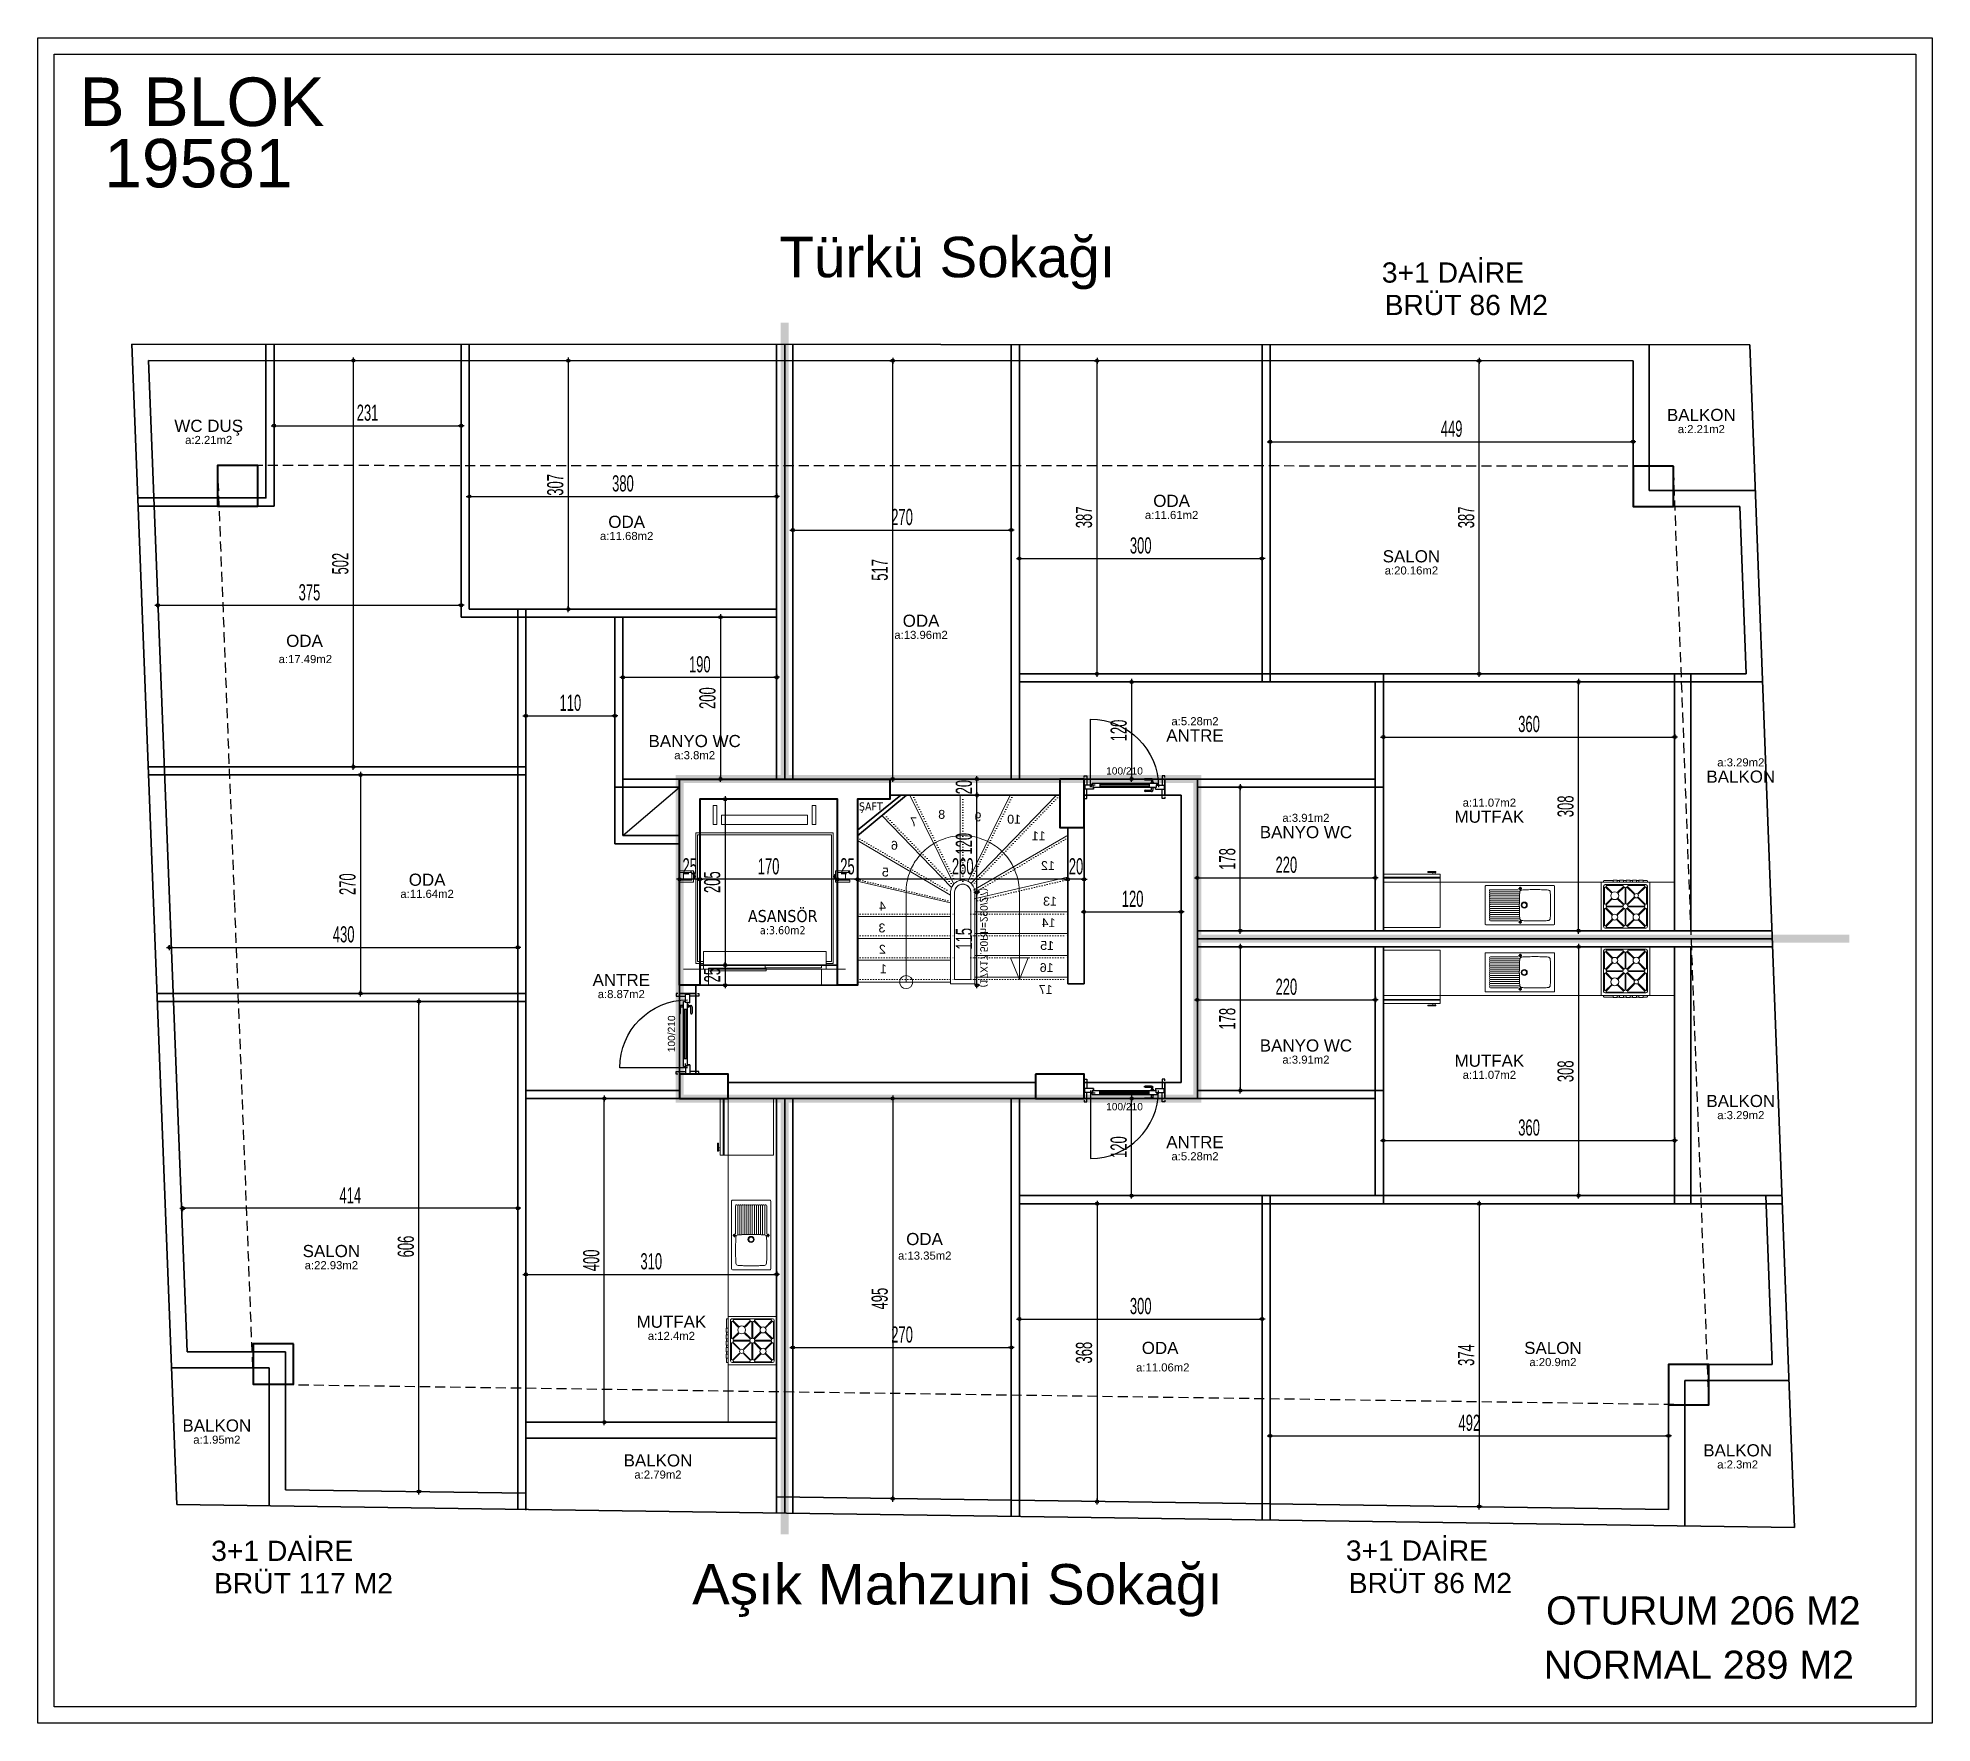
# Model space of a CAD drawing. Extents: x 2485 to 13744, y -6554 to 4135.
# Drawn here: x 4810 to 7152, y -6554 to -4471 of the extents above; entities that cross this region are included whole.
import ezdxf
from ezdxf.enums import TextEntityAlignment as Align

# ---------------------------------------------------------------- set-up
doc = ezdxf.new("R2010")
doc.units = 0
for name, pattern in [('DASHED2', [0.375, 0.25, -0.125]), ('DOT2', [3.175, 0, -3.175]), ('DUZ', [0])]:
    doc.linetypes.add(name, pattern=pattern)
for name, color, linetype in [('alan', 7, 'Continuous'), ('DIM', 7, 'Continuous'), ('duvar-kesim', 250, 'Continuous'), ('kapi', 16, 'Continuous'), ('kapi-yazi', 140, 'Continuous'), ('mahal', 7, 'Continuous'), ('Y-IMAR', 15, 'DUZ')]:
    doc.layers.add(name, color=color, linetype=linetype)
for name, color, linetype, lineweight in [('DUVAR', 4, 'Continuous', 35), ('ince', 203, 'DUZ', 20), ('kolon', 1, 'Continuous', 40), ('MERDIVEN', 161, 'Continuous', 15), ('MIMARI', 2, 'Continuous', 20), ('OLCU10', 2, 'Continuous', 25), ('tefris', 6, 'Continuous', 15), ('YAZI_CADDE_SOKAK_YOL', 3, 'Continuous', 0)]:
    doc.layers.add(name, color=color, linetype=linetype, lineweight=lineweight)
doc.styles.get("Standard").update_dxf_attribs({"font": 'arial.ttf'})
doc.styles.add('STYLE1', font='arial.ttf', dxfattribs={"height": 1})
doc.styles.add('STYLE4', font='comic.ttf', dxfattribs={"height": 9})
doc.styles.add('T', font='ISOt.shx', dxfattribs={"width": 0.6})
doc.styles.add('VAZ', font='tahoma.ttf')
doc.dimstyles.new('DOT2', dxfattribs={"dimtxt": 20, "dimasz": 0.7, "dimexe": 5, "dimexo": 5, "dimgap": 6, "dimtad": 1, "dimdec": 0, "dimdsep": 46, "dimtxsty": 'T', "dimblk1": 'SEL2', "dimblk2": 'SEL2', "dimsah": 1, "dimcen": 0, "dimse1": 1, "dimse2": 1, "dimclrd": 256, "dimclre": 256, "dimclrt": 256, "dimadec": 0, "dimazin": 0, "dimtfac": 1, "dimtdec": 0, "dimtix": 1, "dimtmove": 2, "dimatfit": 3, "dimldrblk": 'SEL2', "dimfxl": 1, "dimtolj": 1, "dimtzin": 0, "dimarcsym": 0})

msp = doc.modelspace()

# ---------------------------------------------------------------- texts
at = {"layer": 'alan'}
for s, p in [('a:2.21m2', (5021.515, -4972.662)), ('a:2.21m2', (6866.554, -4959.238)), ('a:11.61m2', (6211.776, -5065.418)), ('a:11.68m2', (5538.175, -5091.354)), ('a:20.16m2', (6508.196, -5133.993)), ('a:13.96m2', (5902.084, -5213.628)), ('a:17.49m2', (5140.985, -5243.513)), ('a:5.28m2', (6240.68, -5320.341)), ('a:3.8m2', (5622.234, -5362.335)), ('a:3.29m2', (6915.366, -5371.212)), ('a:3.91m2', (6377.829, -5439.787)), ('a:11.07m2', (6604.568, -5420.991)), ('a:11.64m2', (5291.527, -5533.771)), ('a:8.87m2', (5531.539, -5657.648)), ('a:3.91m2', (6377.829, -5738.686)), ('a:11.07m2', (6604.568, -5757.489)), ('a:3.29m2', (6915.366, -5807.261)), ('a:5.28m2', (6240.68, -5858.139)), ('a:22.93m2', (5173.181, -5992.779)), ('a:13.35m2', (5906.655, -5980.91)), ('a:12.4m2', (5593.477, -6080.156)), ('a:11.06m2', (6200.863, -6119.165)), ('a:20.9m2', (6683.097, -6112.529)), ('a:1.95m2', (5031.607, -6208.457)), ('a:2.79m2', (5576.886, -6251.593)), ('a:2.3m2', (6911.429, -6239.104))]:
    msp.add_text(s, height=10, dxfattribs=at).set_placement(p, align=Align.CENTER)
at = {"layer": 'kapi-yazi'}
for p in [(6153.569, -5376.805), (6153.569, -5791.805)]:
    msp.add_text('100/210', height=9, dxfattribs=at).set_placement(p, align=Align.MIDDLE_CENTER)
msp.add_text('100/210', height=9, rotation=90.000001, dxfattribs=at).set_placement((5593.569, -5701.805), align=Align.MIDDLE_CENTER)
at = {"layer": 'mahal'}
for s, p in [('BALKON', (6866.554, -4944.238)), ('WC DUŞ', (5021.515, -4957.662)), ('ODA', (6211.776, -5050.418)), ('ODA', (5538.175, -5076.354)), ('SALON', (6508.196, -5118.993)), ('ODA', (5902.084, -5198.628)), ('ODA', (5139.999, -5223.458)), ('BANYO WC', (5622.234, -5347.335)), ('ANTRE', (6240.68, -5340.47)), ('BALKON', (6915.366, -5391.359)), ('MUTFAK', (6604.568, -5440.864)), ('BANYO WC', (6377.829, -5459.933)), ('ODA', (5291.527, -5518.771)), ('ANTRE', (5531.539, -5642.648)), ('BANYO WC', (6377.829, -5723.686)), ('MUTFAK', (6604.568, -5742.489)), ('BALKON', (6915.366, -5792.261)), ('ANTRE', (6240.68, -5843.139)), ('SALON', (5173.181, -5977.779)), ('ODA', (5906.379, -5962.937)), ('MUTFAK', (5593.477, -6065.156)), ('ODA', (6197.544, -6097.529)), ('SALON', (6683.097, -6097.529)), ('BALKON', (5031.607, -6193.457)), ('BALKON', (5576.886, -6236.593)), ('BALKON', (6911.429, -6224.104))]:
    msp.add_text(s, height=15, dxfattribs=at).set_placement(p, align=Align.CENTER)
at = {"layer": 'Y-IMAR', "color": 251, "style": 'STYLE1'}
for s, height, p in [('B BLOK', 60, (4861.811, -4579.626)), ('19581', 60, (4892.351, -4655.503)), ('OTURUM 206 M2', 34.8, (6674.523, -6431.98)), ('NORMAL 289 M2', 34.8, (6671.666, -6499.078))]:
    msp.add_text(s, height=height, dxfattribs=at).set_placement(p)
at = {"layer": 'YAZI_CADDE_SOKAK_YOL', "style": 'STYLE1'}
for s, p in [('Türkü Sokağı', (5726.965, -4766.552, 5374.956)), ('Aşık Mahzuni Sokağı', (5619.091, -6407.219, 10767.876))]:
    msp.add_text(s, height=50, dxfattribs=at).set_placement(p)
at = {"layer": 'YAZI_CADDE_SOKAK_YOL', "color": 6, "style": 'STYLE1'}
for s, p in [('3+1 DAİRE', (6471.655, -4773.194)), ('BRÜT 86 M2', (6475.112, -4813.288)), ('3+1 DAİRE', (6427.22, -6353.031)), ('3+1 DAİRE', (5024.609, -6353.366)), ('BRÜT 117 M2', (5028.066, -6393.46)), ('BRÜT 86 M2', (6430.676, -6393.125))]:
    msp.add_text(s, height=25, dxfattribs=at).set_placement(p)

# ---------------------------------------------------------------- blocks, each defined once
blk = doc.blocks.new('G$C5A3F1A31')
at = {"layer": 'ince', "ltscale": 0.1}
for p, q in [((175.9, 41.6), (24.3, 41.6)), ((24.3, 20), (24.3, 41.6)), ((99.9, 25.2), (29.9, 25.2)), ((29.9, 21.7), (29.9, 25.2)), ((99.9, 25.2), (99.9, 21.7)), ((175.9, 20), (175.9, 41.6)), ((29.9, 20), (0.5, 20)), ((29.9, 0), (0.5, 0)), ((0.5, 0), (200.5, 0)), ((29.9, 20), (24.3, 20)), ((99.9, 21.7), (29.9, 21.7)), ((29.9, 0), (29.9, 20)), ((169.9, 20), (29.9, 20)), ((169.9, 0), (29.9, 0)), ((98.5, 17.8), (98.5, 21.3)), ((169.9, 21.3), (98.5, 21.3)), ((169.9, 17.8), (98.5, 17.8)), ((169.9, 21.3), (169.9, 17.8)), ((200.5, 20), (169.9, 20)), ((169.9, 0), (169.9, 20)), ((200.5, 0), (169.9, 0))]:
    blk.add_line(p, q, dxfattribs=at)
at = {"layer": 'MIMARI', "ltscale": 0.1}
for p, q in [((36.9, 198.8), (36.9, 222.1)), ((41.6, 222.1), (36.9, 222.1)), ((41.6, 198.8), (41.6, 222.1)), ((159.4, 198.8), (159.4, 222.1)), ((164.1, 222.1), (159.4, 222.1)), ((159.4, 198.8), (159.4, 222.1)), ((164.1, 222.1), (159.4, 222.1)), ((164.1, 198.8), (164.1, 222.1)), ((164.1, 198.8), (164.1, 222.1)), ((36.9, 198.8), (41.6, 198.8)), ((47.5, 198.8), (47.5, 210.5)), ((47.5, 210.5), (153.6, 210.5)), ((47.5, 198.8), (153.6, 198.8)), ((153.6, 198.8), (153.6, 210.5)), ((159.4, 198.8), (164.1, 198.8)), ((-5, 141.6), (12.8, 141.6)), ((-5, 141.6), (-5, 139.3)), ((12.8, 141.6), (12.8, 127.5)), ((188.2, 141.6), (188.2, 127.5)), ((206, 141.6), (188.2, 141.6)), ((206, 141.6), (206, 139.3)), ((-5, 139.3), (10.5, 139.3)), ((10.5, 129.9), (-5, 129.9)), ((-5, 129.9), (-5, 127.5)), ((12.8, 127.5), (-5, 127.5)), ((10.5, 139.3), (10.5, 129.9)), ((188.2, 127.5), (206, 127.5)), ((190.5, 139.3), (190.5, 129.9)), ((206, 139.3), (190.5, 139.3)), ((190.5, 129.9), (206, 129.9)), ((206, 129.9), (206, 127.5))]:
    blk.add_line(p, q, dxfattribs=at)
for points in [[(15.5, 176.5), (15.5, 188.4), (185.5, 188.4), (185.5, 27.1), (175.9, 27.1)], [(24.3, 27.1), (15.5, 27.1), (15.5, 176.5)], [(17.8, 176.5), (17.8, 186.1), (183.2, 186.1), (183.2, 29.4), (175.9, 29.4)], [(24.3, 29.4), (17.8, 29.4), (17.8, 176.5)], [(0.5, 139.3), (0.5, 129.9)], [(200.5, 139.3), (200.5, 129.9)]]:
    blk.add_lwpolyline(points, dxfattribs=at)
for points in [[(12.8, 137), (14, 137), (14, 132), (12.8, 132)], [(14, 135.5), (15.5, 134.6), (15.5, 134.6), (14, 133.6)], [(187, 135.5), (185.5, 134.6), (185.5, 134.6), (187, 133.6)], [(188.2, 137), (187, 137), (187, 132), (188.2, 132)]]:
    blk.add_lwpolyline(points, close=True, dxfattribs=at)
for points in [[(12.8, 137), (14, 137), (12.8, 132), (14, 132)], [(14, 133.6), (15.5, 134.6), (14, 135.5), (15.5, 134.6)], [(187, 133.6), (185.5, 134.6), (187, 135.5), (185.5, 134.6)], [(188.2, 137), (187, 137), (188.2, 132), (187, 132)]]:
    blk.add_solid(points, dxfattribs=at)
blk = doc.blocks.new('SEL2')
at = {"layer": 'OLCU10'}
for p, q in [((5.25, 0), (-5.25, 0)), ((0, 5.25), (0, -3.95))]:
    blk.add_line(p, q, dxfattribs=at)
blk.add_circle((0, 0), 2.75, dxfattribs=at)
blk = doc.blocks.new('*D166')
at = {"layer": 'Defpoints', "color": 0}
for p in [(28.7, 370), (28.7, 165), (60.1, 165)]:
    blk.add_point(p, dxfattribs=at)
at = {"layer": 'DIM', "lineweight": -2}
blk.add_line((60.1, 369.3), (60.1, 165.7), dxfattribs=at)
at = {"layer": 'DIM', "linetype": 'ByBlock', "lineweight": -2, "xscale": 0.7, "yscale": 0.7, "zscale": 0.7}
for p, rotation in [((60.1, 370), 90.00000000000001), ((60.1, 165), 270)]:
    blk.add_blockref('SEL2', p, dxfattribs=dict(at, rotation=rotation))
at = {"layer": 'DIM', "insert": (44.1, 267.5), "char_height": 20, "attachment_point": 5, "rotation": 90, "style": 'T'}
blk.add_mtext('\\A1;205', dxfattribs=at)
blk = doc.blocks.new('801523d012')
at = {"layer": 'DUVAR'}
for p, q in [((397008.2, 4542242), (397068.7, 4542191.7)), ((397015.3, 4542242), (397068.7, 4542198.7))]:
    blk.add_line(p, q, dxfattribs=at)
at = {"layer": 'MERDIVEN', "linetype": 'DOT2'}
for p, q in [((396808.7, 4542137.5), (396923.7, 4542110.8)), ((397068.7, 4542137.5), (396953.7, 4542110.8)), ((396928.7, 4542095), (396808.7, 4542095)), ((397068.7, 4542095), (396948.7, 4542095)), ((396928.7, 4542068), (396808.7, 4542068)), ((397068.7, 4542068), (396948.7, 4542068)), ((396928.7, 4542041), (396808.7, 4542041)), ((397068.7, 4542041), (396948.7, 4542041)), ((396928.7, 4542014), (396808.7, 4542014)), ((397068.7, 4542014), (396948.7, 4542014))]:
    blk.add_line(p, q, dxfattribs=at)
at = {"layer": 'MERDIVEN'}
for p, q in [((396809.4, 4542140.5), (396924.4, 4542113.8)), ((396928.7, 4542122), (396928.7, 4542014)), ((397069.2, 4542135.6), (396953.7, 4542108.8)), ((396923.7, 4542098), (396808.7, 4542098)), ((397068.7, 4542092), (396953.7, 4542092)), ((396923.7, 4542071), (396808.7, 4542071)), ((397068.7, 4542065), (396953.7, 4542065)), ((396923.7, 4542044), (396808.7, 4542044)), ((397068.7, 4542038), (396953.7, 4542038)), ((396923.7, 4542017), (396808.7, 4542017)), ((397068.7, 4542011), (396953.7, 4542011))]:
    blk.add_line(p, q, dxfattribs=at)
at = {"layer": 'MERDIVEN', "linetype": 'DOT2'}
for points in [[(396926.5, 4542130.7), (396818.5, 4542242)], [(396876.7, 4542242), (396929.9, 4542134.1)], [(396938.7, 4542132), (396938.7, 4542242)], [(397000.8, 4542242), (396947.6, 4542134.1)], [(396950.9, 4542130.7), (397036.3, 4542218.6)], [(396808.7, 4542189.2), (396923.7, 4542121.9)], [(397068.7, 4542189.2), (396953.7, 4542121.9)]]:
    blk.add_lwpolyline(points, dxfattribs=at)
at = {"layer": 'MERDIVEN'}
for points in [[(396928.7, 4542132.8), (396822.7, 4542242)], [(396880, 4542242), (396932.6, 4542135.4)], [(396941.7, 4542136.1), (396941.7, 4542242)], [(397004.1, 4542242), (396949.9, 4542132)], [(396952.5, 4542128), (397038.6, 4542216.7)], [(396810.2, 4542191.8), (396925.2, 4542124.5)], [(397068.7, 4542185.8), (396953.7, 4542118.4)], [(396868.7, 4542014), (396857.7, 4542041), (396868.7, 4542041)], [(396868.7, 4542014), (396879.8, 4542041), (396868.7, 4542041)], [(396928.7, 4542014), (396948.7, 4542014)]]:
    blk.add_lwpolyline(points, dxfattribs=at)
blk.add_lwpolyline([(397008.7, 4542011), (397008.7, 4542039), (397008.7, 4542041), (397008.7, 4542068), (397008.7, 4542095), (397008.7, 4542122, 0.086429), (397004.6, 4542145.6, 0.06725), (396996, 4542162.3, 0.076795), (396981.1, 4542177.7, 0.076203), (396962.5, 4542187.8, 0.086852), (396938.7, 4542192, 0.086852), (396915, 4542187.8, 0.076203), (396896.3, 4542177.7, 0.076795), (396881.5, 4542162.3, 0.06725), (396872.9, 4542145.6, 0.086429), (396868.7, 4542122), (396868.7, 4542095), (396868.7, 4542068), (396868.7, 4542041), (396868.7, 4542014)], format="xyb", dxfattribs=at)
for points in [[(396953.7, 4542039), (396953.7, 4542041), (396953.7, 4542068), (396953.7, 4542095), (396953.7, 4542122, 0.086429), (396952.8, 4542127, 0.06725), (396951, 4542130.6, 0.076795), (396947.8, 4542133.9, 0.076203), (396943.8, 4542136.1, 0.086852), (396938.7, 4542137, 0.086852), (396933.6, 4542136.1, 0.076203), (396929.6, 4542133.9, 0.076795), (396926.5, 4542130.6, 0.06725), (396924.6, 4542127, 0.086429), (396923.7, 4542122), (396923.7, 4542095), (396923.7, 4542068), (396923.7, 4542041), (396923.7, 4542009), (396953.7, 4542009)], [(396948.7, 4542039), (396948.7, 4542041), (396948.7, 4542068), (396948.7, 4542095), (396948.7, 4542122, 0.086429), (396948.1, 4542125.4, 0.06725), (396946.9, 4542127.7, 0.076795), (396944.8, 4542129.9, 0.076203), (396942.1, 4542131.4, 0.086852), (396938.7, 4542132, 0.086852), (396935.3, 4542131.4, 0.076203), (396932.7, 4542129.9, 0.076795), (396930.6, 4542127.7, 0.06725), (396929.3, 4542125.4, 0.086429), (396928.7, 4542122), (396928.7, 4542095), (396928.7, 4542068), (396928.7, 4542041), (396928.7, 4542014), (396948.7, 4542014)]]:
    blk.add_lwpolyline(points, format="xyb", close=True, dxfattribs=at)
blk.add_circle((397008.7, 4542011), 8.11, dxfattribs=at)
blk.add_arc((396938.7, 4542122), 10, 0, 180, dxfattribs=at)
for s, p in [('10', (396875.2, 4542212.3)), ('9', (396919.8, 4542215.2)), ('8', (396964.7, 4542218.3)), ('7', (396999.5, 4542209.2)), ('11', (396844.8, 4542191.8)), ('6', (397023.1, 4542180.1)), ('12', (396833.4, 4542155.1)), ('5', (397034.4, 4542146.9)), ('13', (396830.8, 4542110.9)), ('4', (397037.8, 4542104.8)), ('14', (396832.7, 4542084.4)), ('3', (397038.5, 4542077.9)), ('15', (396834.4, 4542056.2)), ('2', (397038, 4542051.6)), ('16', (396834.9, 4542028.9)), ('1', (397036.7, 4542027.4)), ('17', (396836.2, 4542001.9))]:
    blk.add_text(s, height=11, dxfattribs=at).set_placement(p, align=Align.MIDDLE)
at = {"layer": 'MERDIVEN', "style": 'STYLE4'}
blk.add_text('(17X17.50Rh=290/27)', height=9.321, rotation=90, dxfattribs=at).set_placement((396917.1, 4542004.4))
blk = doc.blocks.new('*D167')
at = {"layer": 'Defpoints', "color": 0}
for p in [(353.7, 255), (371.2, 255), (220.2, 140)]:
    blk.add_point(p, dxfattribs=at)
at = {"layer": 'DIM', "lineweight": -2}
blk.add_line((371.2, 140.7), (371.2, 254.3), dxfattribs=at)
at = {"layer": 'DIM', "linetype": 'ByBlock', "lineweight": -2, "xscale": 0.7, "yscale": 0.7, "zscale": 0.7}
for p, rotation in [((371.2, 255), 90), ((371.2, 140), 270)]:
    blk.add_blockref('SEL2', p, dxfattribs=dict(at, rotation=rotation))
at = {"layer": 'DIM', "insert": (355.2, 197.5), "char_height": 20, "attachment_point": 5, "rotation": 90, "style": 'T'}
blk.add_mtext('\\A1;115', dxfattribs=at)
blk = doc.blocks.new('*D168')
at = {"layer": 'Defpoints', "color": 0}
for p in [(337.5, 375), (371.2, 375), (353.7, 255)]:
    blk.add_point(p, dxfattribs=at)
at = {"layer": 'DIM', "lineweight": -2}
blk.add_line((371.2, 255.7), (371.2, 374.3), dxfattribs=at)
at = {"layer": 'DIM', "linetype": 'ByBlock', "lineweight": -2, "xscale": 0.7, "yscale": 0.7, "zscale": 0.7}
for p, rotation in [((371.2, 375), 90), ((371.2, 255), 270)]:
    blk.add_blockref('SEL2', p, dxfattribs=dict(at, rotation=rotation))
at = {"layer": 'DIM', "insert": (355.2, 315), "char_height": 20, "attachment_point": 5, "rotation": 90, "style": 'T'}
blk.add_mtext('\\A1;120', dxfattribs=at)
blk = doc.blocks.new('*D169')
at = {"layer": 'Defpoints', "color": 0}
for p in [(337.5, 395), (337.5, 375), (371.2, 395)]:
    blk.add_point(p, dxfattribs=at)
at = {"layer": 'DIM', "lineweight": -2}
for p, q in [((371.2, 395.7), (371.2, 396.4)), ((371.2, 375), (371.2, 395)), ((371.2, 374.3), (371.2, 373.6))]:
    blk.add_line(p, q, dxfattribs=at)
at = {"layer": 'DIM', "linetype": 'ByBlock', "lineweight": -2, "xscale": 0.7, "yscale": 0.7, "zscale": 0.7}
for p, rotation in [((371.2, 395), 270), ((371.2, 375), 90)]:
    blk.add_blockref('SEL2', p, dxfattribs=dict(at, rotation=rotation))
at = {"layer": 'DIM', "insert": (355.2, 385), "char_height": 20, "attachment_point": 5, "rotation": 90, "style": 'T'}
blk.add_mtext('\\A1;20', dxfattribs=at)
blk = doc.blocks.new('*D170')
at = {"layer": 'Defpoints', "color": 0}
for p in [(52.5, 165), (52.5, 140), (60.1, 140)]:
    blk.add_point(p, dxfattribs=at)
at = {"layer": 'DIM', "lineweight": -2}
for p, q in [((60.1, 165.7), (60.1, 166.4)), ((60.1, 165), (60.1, 140)), ((60.1, 139.3), (60.1, 138.6))]:
    blk.add_line(p, q, dxfattribs=at)
at = {"layer": 'DIM', "linetype": 'ByBlock', "lineweight": -2, "xscale": 0.7, "yscale": 0.7, "zscale": 0.7}
for p, rotation in [((60.1, 165), 270), ((60.1, 140), 90.00000000000001)]:
    blk.add_blockref('SEL2', p, dxfattribs=dict(at, rotation=rotation))
at = {"layer": 'DIM', "insert": (44.1, 152.5), "char_height": 20, "attachment_point": 5, "rotation": 90, "style": 'T'}
blk.add_mtext('\\A1;25', dxfattribs=at)
blk = doc.blocks.new('*D171')
at = {"layer": 'Defpoints', "color": 0}
for p in [(483.7, 271), (483.7, 256.7), (503.7, 241)]:
    blk.add_point(p, dxfattribs=at)
at = {"layer": 'DIM', "lineweight": -2}
for p, q in [((483, 271), (482.3, 271)), ((503.7, 271), (483.7, 271)), ((504.4, 271), (505.1, 271))]:
    blk.add_line(p, q, dxfattribs=at)
at = {"layer": 'DIM', "linetype": 'ByBlock', "lineweight": -2, "xscale": 0.7, "yscale": 0.7, "zscale": 0.7}
blk.add_blockref('SEL2', (483.7, 271), dxfattribs=at)
at = {"layer": 'DIM', "linetype": 'ByBlock', "lineweight": -2, "xscale": 0.7, "yscale": 0.7, "zscale": 0.7, "rotation": 180}
blk.add_blockref('SEL2', (503.7, 271), dxfattribs=at)
at = {"layer": 'DIM', "insert": (493.7, 287), "char_height": 20, "attachment_point": 5, "style": 'T'}
blk.add_mtext('\\A1;20', dxfattribs=at)
blk = doc.blocks.new('*D172')
at = {"layer": 'Defpoints', "color": 0}
for p in [(223.7, 271), (223.7, 245), (483.7, 256.7)]:
    blk.add_point(p, dxfattribs=at)
at = {"layer": 'DIM', "lineweight": -2}
blk.add_line((483, 271), (224.4, 271), dxfattribs=at)
at = {"layer": 'DIM', "linetype": 'ByBlock', "lineweight": -2, "xscale": 0.7, "yscale": 0.7, "zscale": 0.7, "rotation": 180}
blk.add_blockref('SEL2', (223.7, 271), dxfattribs=at)
at = {"layer": 'DIM', "linetype": 'ByBlock', "lineweight": -2, "xscale": 0.7, "yscale": 0.7, "zscale": 0.7}
blk.add_blockref('SEL2', (483.7, 271), dxfattribs=at)
at = {"layer": 'DIM', "insert": (353.7, 287), "char_height": 20, "attachment_point": 5, "style": 'T'}
blk.add_mtext('\\A1;260', dxfattribs=at)
blk = doc.blocks.new('*D173')
at = {"layer": 'Defpoints', "color": 0}
for p in [(198.7, 271), (198.7, 250.3), (223.7, 245)]:
    blk.add_point(p, dxfattribs=at)
at = {"layer": 'DIM', "lineweight": -2}
for p, q in [((198, 271), (197.3, 271)), ((223.7, 271), (198.7, 271)), ((224.4, 271), (225.1, 271))]:
    blk.add_line(p, q, dxfattribs=at)
at = {"layer": 'DIM', "linetype": 'ByBlock', "lineweight": -2, "xscale": 0.7, "yscale": 0.7, "zscale": 0.7}
blk.add_blockref('SEL2', (198.7, 271), dxfattribs=at)
at = {"layer": 'DIM', "linetype": 'ByBlock', "lineweight": -2, "xscale": 0.7, "yscale": 0.7, "zscale": 0.7, "rotation": 180}
blk.add_blockref('SEL2', (223.7, 271), dxfattribs=at)
at = {"layer": 'DIM', "insert": (211.2, 287), "char_height": 20, "attachment_point": 5, "style": 'T'}
blk.add_mtext('\\A1;25', dxfattribs=at)
blk = doc.blocks.new('*D174')
at = {"layer": 'Defpoints', "color": 0}
for p in [(28.7, 271), (28.7, 259), (198.7, 250.3)]:
    blk.add_point(p, dxfattribs=at)
at = {"layer": 'DIM', "lineweight": -2}
blk.add_line((198, 271), (29.4, 271), dxfattribs=at)
at = {"layer": 'DIM', "linetype": 'ByBlock', "lineweight": -2, "xscale": 0.7, "yscale": 0.7, "zscale": 0.7, "rotation": 180}
blk.add_blockref('SEL2', (28.7, 271), dxfattribs=at)
at = {"layer": 'DIM', "linetype": 'ByBlock', "lineweight": -2, "xscale": 0.7, "yscale": 0.7, "zscale": 0.7}
blk.add_blockref('SEL2', (198.7, 271), dxfattribs=at)
at = {"layer": 'DIM', "insert": (113.7, 287), "char_height": 20, "attachment_point": 5, "style": 'T'}
blk.add_mtext('\\A1;170', dxfattribs=at)
blk = doc.blocks.new('*D175')
at = {"layer": 'Defpoints', "color": 0}
for p in [(3.7, 271), (3.7, 259), (28.7, 259)]:
    blk.add_point(p, dxfattribs=at)
at = {"layer": 'DIM', "lineweight": -2}
for p, q in [((3, 271), (2.3, 271)), ((28.7, 271), (3.7, 271)), ((29.4, 271), (30.1, 271))]:
    blk.add_line(p, q, dxfattribs=at)
at = {"layer": 'DIM', "linetype": 'ByBlock', "lineweight": -2, "xscale": 0.7, "yscale": 0.7, "zscale": 0.7}
blk.add_blockref('SEL2', (3.7, 271), dxfattribs=at)
at = {"layer": 'DIM', "linetype": 'ByBlock', "lineweight": -2, "xscale": 0.7, "yscale": 0.7, "zscale": 0.7, "rotation": 180}
blk.add_blockref('SEL2', (28.7, 271), dxfattribs=at)
at = {"layer": 'DIM', "insert": (16.2, 287), "char_height": 20, "attachment_point": 5, "style": 'T'}
blk.add_mtext('\\A1;25', dxfattribs=at)
blk = doc.blocks.new('*D275')
at = {"layer": 'Defpoints', "color": 0}
for p in [(5413.6, -6008), (5723.6, -5999.1), (5723.6, -6008)]:
    blk.add_point(p, dxfattribs=at)
at = {"layer": 'DIM', "lineweight": -2}
blk.add_line((5414.3, -5999.1), (5722.9, -5999.1), dxfattribs=at)
at = {"layer": 'DIM', "linetype": 'ByBlock', "lineweight": -2, "xscale": 0.7, "yscale": 0.7, "zscale": 0.7, "rotation": 180}
blk.add_blockref('SEL2', (5413.6, -5999.1), dxfattribs=at)
at = {"layer": 'DIM', "linetype": 'ByBlock', "lineweight": -2, "xscale": 0.7, "yscale": 0.7, "zscale": 0.7}
blk.add_blockref('SEL2', (5723.6, -5999.1), dxfattribs=at)
at = {"layer": 'DIM', "insert": (5568.6, -5983.1), "char_height": 20, "attachment_point": 5, "style": 'T'}
blk.add_mtext('\\A1;310', dxfattribs=at)
blk = doc.blocks.new('*D276')
at = {"layer": 'Defpoints', "color": 0}
for p in [(4989.7, -5917.4), (5403.6, -5946.2), (4989.7, -5963.5)]:
    blk.add_point(p, dxfattribs=at)
at = {"layer": 'DIM', "lineweight": -2}
blk.add_line((5402.9, -5917.4), (4990.4, -5917.4), dxfattribs=at)
at = {"layer": 'DIM', "linetype": 'ByBlock', "lineweight": -2, "xscale": 0.7, "yscale": 0.7, "zscale": 0.7, "rotation": 180}
blk.add_blockref('SEL2', (4989.7, -5917.4), dxfattribs=at)
at = {"layer": 'DIM', "linetype": 'ByBlock', "lineweight": -2, "xscale": 0.7, "yscale": 0.7, "zscale": 0.7}
blk.add_blockref('SEL2', (5403.6, -5917.4), dxfattribs=at)
at = {"layer": 'DIM', "insert": (5196.6, -5901.4), "char_height": 20, "attachment_point": 5, "style": 'T'}
blk.add_mtext('\\A1;414', dxfattribs=at)
blk = doc.blocks.new('*D277')
at = {"layer": 'Defpoints', "color": 0}
for p in [(5268, -5661.8), (5281.3, -5661.8), (5268, -6267.5)]:
    blk.add_point(p, dxfattribs=at)
at = {"layer": 'DIM', "lineweight": -2}
blk.add_line((5281.3, -6266.8), (5281.3, -5662.5), dxfattribs=at)
at = {"layer": 'DIM', "linetype": 'ByBlock', "lineweight": -2, "xscale": 0.7, "yscale": 0.7, "zscale": 0.7}
for p, rotation in [((5281.3, -5661.8), 90), ((5281.3, -6267.5), 270)]:
    blk.add_blockref('SEL2', p, dxfattribs=dict(at, rotation=rotation))
at = {"layer": 'DIM', "insert": (5265.3, -5964.7), "char_height": 20, "attachment_point": 5, "rotation": 90, "style": 'T'}
blk.add_mtext('\\A1;606', dxfattribs=at)
blk = doc.blocks.new('*D279')
at = {"layer": 'Defpoints', "color": 0}
for p in [(5654.8, -5186.8), (5654.1, -5386.8), (5654.8, -5386.8)]:
    blk.add_point(p, dxfattribs=at)
at = {"layer": 'DIM', "lineweight": -2}
blk.add_line((5654.1, -5187.5), (5654.1, -5386.1), dxfattribs=at)
at = {"layer": 'DIM', "linetype": 'ByBlock', "lineweight": -2, "xscale": 0.7, "yscale": 0.7, "zscale": 0.7}
for p, rotation in [((5654.1, -5186.8), 90), ((5654.1, -5386.8), 270)]:
    blk.add_blockref('SEL2', p, dxfattribs=dict(at, rotation=rotation))
at = {"layer": 'DIM', "insert": (5638.1, -5286.8), "char_height": 20, "attachment_point": 5, "rotation": 90, "style": 'T'}
blk.add_mtext('\\A1;200', dxfattribs=at)
blk = doc.blocks.new('*D280')
at = {"layer": 'Defpoints', "color": 0}
for p in [(5343.6, -5025.3), (5723.6, -5025.3), (5723.6, -5037.5)]:
    blk.add_point(p, dxfattribs=at)
at = {"layer": 'DIM', "lineweight": -2}
blk.add_line((5344.3, -5037.5), (5722.9, -5037.5), dxfattribs=at)
at = {"layer": 'DIM', "linetype": 'ByBlock', "lineweight": -2, "xscale": 0.7, "yscale": 0.7, "zscale": 0.7}
blk.add_blockref('SEL2', (5723.6, -5037.5), dxfattribs=at)
at = {"layer": 'DIM', "linetype": 'ByBlock', "lineweight": -2, "xscale": 0.7, "yscale": 0.7, "zscale": 0.7, "rotation": 180}
blk.add_blockref('SEL2', (5343.6, -5037.5), dxfattribs=at)
at = {"layer": 'DIM', "insert": (5533.6, -5021.5), "char_height": 20, "attachment_point": 5, "style": 'T'}
blk.add_mtext('\\A1;380', dxfattribs=at)
blk = doc.blocks.new('*D281')
at = {"layer": 'Defpoints', "color": 0}
for p in [(5502.5, -4869.6), (5466, -5176.8), (5502.5, -5176.8)]:
    blk.add_point(p, dxfattribs=at)
at = {"layer": 'DIM', "lineweight": -2}
blk.add_line((5466, -4870.3), (5466, -5176.1), dxfattribs=at)
at = {"layer": 'DIM', "linetype": 'ByBlock', "lineweight": -2, "xscale": 0.7, "yscale": 0.7, "zscale": 0.7}
for p, rotation in [((5466, -4869.6), 90), ((5466, -5176.8), 270)]:
    blk.add_blockref('SEL2', p, dxfattribs=dict(at, rotation=rotation))
at = {"layer": 'DIM', "insert": (5450, -5023.2), "char_height": 20, "attachment_point": 5, "rotation": 90, "style": 'T'}
blk.add_mtext('\\A1;307', dxfattribs=at)
blk = doc.blocks.new('*D282')
at = {"layer": 'Defpoints', "color": 0}
for p in [(5533.6, -5242.5), (5723.6, -5242.5), (5723.6, -5261.1)]:
    blk.add_point(p, dxfattribs=at)
at = {"layer": 'DIM', "lineweight": -2}
blk.add_line((5534.3, -5261.1), (5722.9, -5261.1), dxfattribs=at)
at = {"layer": 'DIM', "linetype": 'ByBlock', "lineweight": -2, "xscale": 0.7, "yscale": 0.7, "zscale": 0.7, "rotation": 180}
blk.add_blockref('SEL2', (5533.6, -5261.1), dxfattribs=at)
at = {"layer": 'DIM', "linetype": 'ByBlock', "lineweight": -2, "xscale": 0.7, "yscale": 0.7, "zscale": 0.7}
blk.add_blockref('SEL2', (5723.6, -5261.1), dxfattribs=at)
at = {"layer": 'DIM', "insert": (5628.6, -5245.1), "char_height": 20, "attachment_point": 5, "style": 'T'}
blk.add_mtext('\\A1;190', dxfattribs=at)
blk = doc.blocks.new('*D283')
at = {"layer": 'Defpoints', "color": 0}
for p in [(5413.6, -5296.8), (5523.6, -5296.8), (5523.6, -5308.7)]:
    blk.add_point(p, dxfattribs=at)
at = {"layer": 'DIM', "lineweight": -2}
blk.add_line((5414.3, -5308.7), (5522.9, -5308.7), dxfattribs=at)
at = {"layer": 'DIM', "linetype": 'ByBlock', "lineweight": -2, "xscale": 0.7, "yscale": 0.7, "zscale": 0.7, "rotation": 180}
blk.add_blockref('SEL2', (5413.6, -5308.7), dxfattribs=at)
at = {"layer": 'DIM', "linetype": 'ByBlock', "lineweight": -2, "xscale": 0.7, "yscale": 0.7, "zscale": 0.7}
blk.add_blockref('SEL2', (5523.6, -5308.7), dxfattribs=at)
at = {"layer": 'DIM', "insert": (5468.6, -5292.7), "char_height": 20, "attachment_point": 5, "style": 'T'}
blk.add_mtext('\\A1;110', dxfattribs=at)
blk = doc.blocks.new('*D284')
at = {"layer": 'Defpoints', "color": 0}
for p in [(5199.9, -5381.8), (5199.9, -5651.8), (5209.2, -5651.8)]:
    blk.add_point(p, dxfattribs=at)
at = {"layer": 'DIM', "lineweight": -2}
blk.add_line((5209.2, -5382.5), (5209.2, -5651.1), dxfattribs=at)
at = {"layer": 'DIM', "linetype": 'ByBlock', "lineweight": -2, "xscale": 0.7, "yscale": 0.7, "zscale": 0.7}
for p, rotation in [((5209.2, -5381.8), 90), ((5209.2, -5651.8), 270)]:
    blk.add_blockref('SEL2', p, dxfattribs=dict(at, rotation=rotation))
at = {"layer": 'DIM', "insert": (5193.2, -5516.8), "char_height": 20, "attachment_point": 5, "rotation": 90, "style": 'T'}
blk.add_mtext('\\A1;270', dxfattribs=at)
blk = doc.blocks.new('*D285')
at = {"layer": 'Defpoints', "color": 0}
for p in [(4973.2, -5539.9), (5403.6, -5539.9), (5403.6, -5594.9)]:
    blk.add_point(p, dxfattribs=at)
at = {"layer": 'DIM', "lineweight": -2}
blk.add_line((4973.9, -5594.9), (5402.9, -5594.9), dxfattribs=at)
at = {"layer": 'DIM', "linetype": 'ByBlock', "lineweight": -2, "xscale": 0.7, "yscale": 0.7, "zscale": 0.7, "rotation": 180}
blk.add_blockref('SEL2', (4973.2, -5594.9), dxfattribs=at)
at = {"layer": 'DIM', "linetype": 'ByBlock', "lineweight": -2, "xscale": 0.7, "yscale": 0.7, "zscale": 0.7}
blk.add_blockref('SEL2', (5403.6, -5594.9), dxfattribs=at)
at = {"layer": 'DIM', "insert": (5188.4, -5578.9), "char_height": 20, "attachment_point": 5, "style": 'T'}
blk.add_mtext('\\A1;430', dxfattribs=at)
blk = doc.blocks.new('*D286')
at = {"layer": 'Defpoints', "color": 0}
for p in [(5102.3, -4944.4), (5333.6, -4944.4), (5333.6, -4950.1)]:
    blk.add_point(p, dxfattribs=at)
at = {"layer": 'DIM', "lineweight": -2}
blk.add_line((5103, -4950.1), (5332.9, -4950.1), dxfattribs=at)
at = {"layer": 'DIM', "linetype": 'ByBlock', "lineweight": -2, "xscale": 0.7, "yscale": 0.7, "zscale": 0.7, "rotation": 180}
blk.add_blockref('SEL2', (5102.3, -4950.1), dxfattribs=at)
at = {"layer": 'DIM', "linetype": 'ByBlock', "lineweight": -2, "xscale": 0.7, "yscale": 0.7, "zscale": 0.7}
blk.add_blockref('SEL2', (5333.6, -4950.1), dxfattribs=at)
at = {"layer": 'DIM', "insert": (5217.9, -4934.1), "char_height": 20, "attachment_point": 5, "style": 'T'}
blk.add_mtext('\\A1;231', dxfattribs=at)
blk = doc.blocks.new('*D287')
at = {"layer": 'Defpoints', "color": 0}
for p in [(5333.6, -5172.1), (4958.6, -5194.2), (5333.6, -5216.7)]:
    blk.add_point(p, dxfattribs=at)
at = {"layer": 'DIM', "lineweight": -2}
blk.add_line((4959.3, -5172.1), (5332.9, -5172.1), dxfattribs=at)
at = {"layer": 'DIM', "linetype": 'ByBlock', "lineweight": -2, "xscale": 0.7, "yscale": 0.7, "zscale": 0.7, "rotation": 180}
blk.add_blockref('SEL2', (4958.6, -5172.1), dxfattribs=at)
at = {"layer": 'DIM', "linetype": 'ByBlock', "lineweight": -2, "xscale": 0.7, "yscale": 0.7, "zscale": 0.7}
blk.add_blockref('SEL2', (5333.6, -5172.1), dxfattribs=at)
at = {"layer": 'DIM', "insert": (5146.1, -5156.1), "char_height": 20, "attachment_point": 5, "style": 'T'}
blk.add_mtext('\\A1;375', dxfattribs=at)
blk = doc.blocks.new('*D288')
at = {"layer": 'Defpoints', "color": 0}
for p in [(5197, -4869.4), (5197, -5371.8), (5200.3, -5371.8)]:
    blk.add_point(p, dxfattribs=at)
at = {"layer": 'DIM', "lineweight": -2}
blk.add_line((5200.3, -4870.1), (5200.3, -5371.1), dxfattribs=at)
at = {"layer": 'DIM', "linetype": 'ByBlock', "lineweight": -2, "xscale": 0.7, "yscale": 0.7, "zscale": 0.7}
for p, rotation in [((5200.3, -4869.4), 90), ((5200.3, -5371.8), 270)]:
    blk.add_blockref('SEL2', p, dxfattribs=dict(at, rotation=rotation))
at = {"layer": 'DIM', "insert": (5184.3, -5120.6), "char_height": 20, "attachment_point": 5, "rotation": 90, "style": 'T'}
blk.add_mtext('\\A1;502', dxfattribs=at)
blk = doc.blocks.new('*D289')
at = {"layer": 'Defpoints', "color": 0}
for p in [(5510.5, -5781.8), (5537.1, -5781.8), (5537.1, -6181.8)]:
    blk.add_point(p, dxfattribs=at)
at = {"layer": 'DIM', "lineweight": -2}
blk.add_line((5510.5, -6181.1), (5510.5, -5782.5), dxfattribs=at)
at = {"layer": 'DIM', "linetype": 'ByBlock', "lineweight": -2, "xscale": 0.7, "yscale": 0.7, "zscale": 0.7}
for p, rotation in [((5510.5, -5781.8), 90), ((5510.5, -6181.8), 270)]:
    blk.add_blockref('SEL2', p, dxfattribs=dict(at, rotation=rotation))
at = {"layer": 'DIM', "insert": (5494.5, -5981.8), "char_height": 20, "attachment_point": 5, "rotation": 90, "style": 'T'}
blk.add_mtext('\\A1;400', dxfattribs=at)
blk = doc.blocks.new('*D302')
at = {"layer": 'Defpoints', "color": 0}
for p in [(6316, -5594.3), (6296.7, -5771.8), (6316, -5771.8)]:
    blk.add_point(p, dxfattribs=at)
at = {"layer": 'DIM', "lineweight": -2}
blk.add_line((6296.7, -5595), (6296.7, -5771.1), dxfattribs=at)
at = {"layer": 'DIM', "linetype": 'ByBlock', "lineweight": -2, "xscale": 0.7, "yscale": 0.7, "zscale": 0.7}
for p, rotation in [((6296.7, -5594.3), 90), ((6296.7, -5771.8), 270)]:
    blk.add_blockref('SEL2', p, dxfattribs=dict(at, rotation=rotation))
at = {"layer": 'DIM', "insert": (6280.7, -5683.1), "char_height": 20, "attachment_point": 5, "rotation": 90, "style": 'T'}
blk.add_mtext('\\A1;178', dxfattribs=at)
blk = doc.blocks.new('*D303')
at = {"layer": 'Defpoints', "color": 0}
for p in [(6243.6, -5661.8), (6463.6, -5659.7), (6463.6, -5661.8)]:
    blk.add_point(p, dxfattribs=at)
at = {"layer": 'DIM', "lineweight": -2}
blk.add_line((6244.3, -5659.7), (6462.9, -5659.7), dxfattribs=at)
at = {"layer": 'DIM', "linetype": 'ByBlock', "lineweight": -2, "xscale": 0.7, "yscale": 0.7, "zscale": 0.7, "rotation": 180}
blk.add_blockref('SEL2', (6243.6, -5659.7), dxfattribs=at)
at = {"layer": 'DIM', "linetype": 'ByBlock', "lineweight": -2, "xscale": 0.7, "yscale": 0.7, "zscale": 0.7}
blk.add_blockref('SEL2', (6463.6, -5659.7), dxfattribs=at)
at = {"layer": 'DIM', "insert": (6353.6, -5643.7), "char_height": 20, "attachment_point": 5, "style": 'T'}
blk.add_mtext('\\A1;220', dxfattribs=at)
blk = doc.blocks.new('*D305')
at = {"layer": 'Defpoints', "color": 0}
for p in [(5902.4, -5781.8), (5867, -6276.5), (5895.4, -6276.5)]:
    blk.add_point(p, dxfattribs=at)
at = {"layer": 'DIM', "lineweight": -2}
blk.add_line((5867, -5782.5), (5867, -6275.8), dxfattribs=at)
at = {"layer": 'DIM', "linetype": 'ByBlock', "lineweight": -2, "xscale": 0.7, "yscale": 0.7, "zscale": 0.7}
for p, rotation in [((5867, -5781.8), 90), ((5867, -6276.5), 270)]:
    blk.add_blockref('SEL2', p, dxfattribs=dict(at, rotation=rotation))
at = {"layer": 'DIM', "insert": (5851, -6029.1), "char_height": 20, "attachment_point": 5, "rotation": 90, "style": 'T'}
blk.add_mtext('\\A1;495', dxfattribs=at)
blk = doc.blocks.new('*D306')
at = {"layer": 'Defpoints', "color": 0}
for p in [(5743.6, -6082.9), (6013.6, -6082.9), (6013.6, -6089.6)]:
    blk.add_point(p, dxfattribs=at)
at = {"layer": 'DIM', "lineweight": -2}
blk.add_line((5744.3, -6089.6), (6012.9, -6089.6), dxfattribs=at)
at = {"layer": 'DIM', "linetype": 'ByBlock', "lineweight": -2, "xscale": 0.7, "yscale": 0.7, "zscale": 0.7, "rotation": 180}
blk.add_blockref('SEL2', (5743.6, -6089.6), dxfattribs=at)
at = {"layer": 'DIM', "linetype": 'ByBlock', "lineweight": -2, "xscale": 0.7, "yscale": 0.7, "zscale": 0.7}
blk.add_blockref('SEL2', (6013.6, -6089.6), dxfattribs=at)
at = {"layer": 'DIM', "insert": (5878.6, -6073.6), "char_height": 20, "attachment_point": 5, "style": 'T'}
blk.add_mtext('\\A1;270', dxfattribs=at)
blk = doc.blocks.new('*D307')
at = {"layer": 'Defpoints', "color": 0}
for p in [(6023.6, -6040.1), (6323.6, -6040.1), (6323.6, -6054.4)]:
    blk.add_point(p, dxfattribs=at)
at = {"layer": 'DIM', "lineweight": -2}
blk.add_line((6024.3, -6054.4), (6322.9, -6054.4), dxfattribs=at)
at = {"layer": 'DIM', "linetype": 'ByBlock', "lineweight": -2, "xscale": 0.7, "yscale": 0.7, "zscale": 0.7, "rotation": 180}
blk.add_blockref('SEL2', (6023.6, -6054.4), dxfattribs=at)
at = {"layer": 'DIM', "linetype": 'ByBlock', "lineweight": -2, "xscale": 0.7, "yscale": 0.7, "zscale": 0.7}
blk.add_blockref('SEL2', (6323.6, -6054.4), dxfattribs=at)
at = {"layer": 'DIM', "insert": (6173.6, -6038.4), "char_height": 20, "attachment_point": 5, "style": 'T'}
blk.add_mtext('\\A1;300', dxfattribs=at)
blk = doc.blocks.new('*D308')
at = {"layer": 'Defpoints', "color": 0}
for p in [(6150.7, -5911.8), (6119.6, -6280), (6145.5, -6280)]:
    blk.add_point(p, dxfattribs=at)
at = {"layer": 'DIM', "lineweight": -2}
blk.add_line((6119.6, -5912.5), (6119.6, -6279.3), dxfattribs=at)
at = {"layer": 'DIM', "linetype": 'ByBlock', "lineweight": -2, "xscale": 0.7, "yscale": 0.7, "zscale": 0.7}
for p, rotation in [((6119.6, -5911.8), 90), ((6119.6, -6280), 270)]:
    blk.add_blockref('SEL2', p, dxfattribs=dict(at, rotation=rotation))
at = {"layer": 'DIM', "insert": (6103.6, -6095.9), "char_height": 20, "attachment_point": 5, "rotation": 90, "style": 'T'}
blk.add_mtext('\\A1;368', dxfattribs=at)
blk = doc.blocks.new('*D309')
at = {"layer": 'Defpoints', "color": 0}
for p in [(6162.4, -5781.8), (6181.1, -5781.8), (6181.1, -5901.8)]:
    blk.add_point(p, dxfattribs=at)
at = {"layer": 'DIM', "lineweight": -2}
blk.add_line((6162.4, -5901.1), (6162.4, -5782.5), dxfattribs=at)
at = {"layer": 'DIM', "linetype": 'ByBlock', "lineweight": -2, "xscale": 0.7, "yscale": 0.7, "zscale": 0.7}
for p, rotation in [((6162.4, -5781.8), 90), ((6162.4, -5901.8), 270)]:
    blk.add_blockref('SEL2', p, dxfattribs=dict(at, rotation=rotation))
at = {"layer": 'DIM', "insert": (6146.4, -5841.8), "char_height": 20, "attachment_point": 5, "rotation": 90, "style": 'T'}
blk.add_mtext('\\A1;120', dxfattribs=at)
blk = doc.blocks.new('*D310')
at = {"layer": 'Defpoints', "color": 0}
for p in [(6709.2, -5594.3), (6709.2, -5901.8), (6714.8, -5901.8)]:
    blk.add_point(p, dxfattribs=at)
at = {"layer": 'DIM', "lineweight": -2}
blk.add_line((6714.8, -5595), (6714.8, -5901.1), dxfattribs=at)
at = {"layer": 'DIM', "linetype": 'ByBlock', "lineweight": -2, "xscale": 0.7, "yscale": 0.7, "zscale": 0.7}
for p, rotation in [((6714.8, -5594.3), 90), ((6714.8, -5901.8), 270)]:
    blk.add_blockref('SEL2', p, dxfattribs=dict(at, rotation=rotation))
at = {"layer": 'DIM', "insert": (6698.8, -5748.1), "char_height": 20, "attachment_point": 5, "rotation": 90, "style": 'T'}
blk.add_mtext('\\A1;308', dxfattribs=at)
blk = doc.blocks.new('*D311')
at = {"layer": 'Defpoints', "color": 0}
for p in [(6473.6, -5753.1), (6833.6, -5753.1), (6833.6, -5833.7)]:
    blk.add_point(p, dxfattribs=at)
at = {"layer": 'DIM', "lineweight": -2}
blk.add_line((6474.3, -5833.7), (6832.9, -5833.7), dxfattribs=at)
at = {"layer": 'DIM', "linetype": 'ByBlock', "lineweight": -2, "xscale": 0.7, "yscale": 0.7, "zscale": 0.7}
blk.add_blockref('SEL2', (6833.6, -5833.7), dxfattribs=at)
at = {"layer": 'DIM', "linetype": 'ByBlock', "lineweight": -2, "xscale": 0.7, "yscale": 0.7, "zscale": 0.7, "rotation": 180}
blk.add_blockref('SEL2', (6473.6, -5833.7), dxfattribs=at)
at = {"layer": 'DIM', "insert": (6653.6, -5817.7), "char_height": 20, "attachment_point": 5, "style": 'T'}
blk.add_mtext('\\A1;360', dxfattribs=at)
blk = doc.blocks.new('*D312')
at = {"layer": 'Defpoints', "color": 0}
for p in [(6568.8, -5911.8), (6563.5, -6286), (6592, -6286)]:
    blk.add_point(p, dxfattribs=at)
at = {"layer": 'DIM', "lineweight": -2}
blk.add_line((6592, -5912.5), (6592, -6285.3), dxfattribs=at)
at = {"layer": 'DIM', "linetype": 'ByBlock', "lineweight": -2, "xscale": 0.7, "yscale": 0.7, "zscale": 0.7}
for p, rotation in [((6592, -5911.8), 90), ((6592, -6286), 270)]:
    blk.add_blockref('SEL2', p, dxfattribs=dict(at, rotation=rotation))
at = {"layer": 'DIM', "insert": (6576, -6098.9), "char_height": 20, "attachment_point": 5, "rotation": 90, "style": 'T'}
blk.add_mtext('\\A1;374', dxfattribs=at)
blk = doc.blocks.new('*D313')
at = {"layer": 'Defpoints', "color": 0}
for p in [(6333.6, -6102.2), (6826, -6102.2), (6826, -6198.7)]:
    blk.add_point(p, dxfattribs=at)
at = {"layer": 'DIM', "lineweight": -2}
blk.add_line((6334.3, -6198.7), (6825.3, -6198.7), dxfattribs=at)
at = {"layer": 'DIM', "linetype": 'ByBlock', "lineweight": -2, "xscale": 0.7, "yscale": 0.7, "zscale": 0.7, "rotation": 180}
blk.add_blockref('SEL2', (6333.6, -6198.7), dxfattribs=at)
at = {"layer": 'DIM', "linetype": 'ByBlock', "lineweight": -2, "xscale": 0.7, "yscale": 0.7, "zscale": 0.7}
blk.add_blockref('SEL2', (6826, -6198.7), dxfattribs=at)
at = {"layer": 'DIM', "insert": (6579.8, -6182.7), "char_height": 20, "attachment_point": 5, "style": 'T'}
blk.add_mtext('\\A1;492', dxfattribs=at)
blk = doc.blocks.new('*D314')
at = {"layer": 'Defpoints', "color": 0}
for p in [(6296.7, -5396.8), (6316, -5396.8), (6316, -5574.3)]:
    blk.add_point(p, dxfattribs=at)
at = {"layer": 'DIM', "lineweight": -2}
blk.add_line((6296.7, -5573.6), (6296.7, -5397.5), dxfattribs=at)
at = {"layer": 'DIM', "linetype": 'ByBlock', "lineweight": -2, "xscale": 0.7, "yscale": 0.7, "zscale": 0.7}
for p, rotation in [((6296.7, -5396.8), 90), ((6296.7, -5574.3), 270)]:
    blk.add_blockref('SEL2', p, dxfattribs=dict(at, rotation=rotation))
at = {"layer": 'DIM', "insert": (6280.7, -5485.6), "char_height": 20, "attachment_point": 5, "rotation": 90, "style": 'T'}
blk.add_mtext('\\A1;178', dxfattribs=at)
blk = doc.blocks.new('*D315')
at = {"layer": 'Defpoints', "color": 0}
for p in [(6243.6, -5506.8), (6463.6, -5506.8), (6463.6, -5508.9)]:
    blk.add_point(p, dxfattribs=at)
at = {"layer": 'DIM', "lineweight": -2}
blk.add_line((6244.3, -5508.9), (6462.9, -5508.9), dxfattribs=at)
at = {"layer": 'DIM', "linetype": 'ByBlock', "lineweight": -2, "xscale": 0.7, "yscale": 0.7, "zscale": 0.7, "rotation": 180}
blk.add_blockref('SEL2', (6243.6, -5508.9), dxfattribs=at)
at = {"layer": 'DIM', "linetype": 'ByBlock', "lineweight": -2, "xscale": 0.7, "yscale": 0.7, "zscale": 0.7}
blk.add_blockref('SEL2', (6463.6, -5508.9), dxfattribs=at)
at = {"layer": 'DIM', "insert": (6353.6, -5492.9), "char_height": 20, "attachment_point": 5, "style": 'T'}
blk.add_mtext('\\A1;220', dxfattribs=at)
blk = doc.blocks.new('*D316')
at = {"layer": 'Defpoints', "color": 0}
for p in [(5867, -4869.7), (5895.1, -4869.7), (5902.4, -5386.8)]:
    blk.add_point(p, dxfattribs=at)
at = {"layer": 'DIM', "lineweight": -2}
blk.add_line((5867, -5386.1), (5867, -4870.4), dxfattribs=at)
at = {"layer": 'DIM', "linetype": 'ByBlock', "lineweight": -2, "xscale": 0.7, "yscale": 0.7, "zscale": 0.7}
for p, rotation in [((5867, -4869.7), 90), ((5867, -5386.8), 270)]:
    blk.add_blockref('SEL2', p, dxfattribs=dict(at, rotation=rotation))
at = {"layer": 'DIM', "insert": (5851, -5128.3), "char_height": 20, "attachment_point": 5, "rotation": 90, "style": 'T'}
blk.add_mtext('\\A1;517', dxfattribs=at)
blk = doc.blocks.new('*D317')
at = {"layer": 'Defpoints', "color": 0}
for p in [(6013.6, -5079), (5743.6, -5085.7), (6013.6, -5085.7)]:
    blk.add_point(p, dxfattribs=at)
at = {"layer": 'DIM', "lineweight": -2}
blk.add_line((5744.3, -5079), (6012.9, -5079), dxfattribs=at)
at = {"layer": 'DIM', "linetype": 'ByBlock', "lineweight": -2, "xscale": 0.7, "yscale": 0.7, "zscale": 0.7, "rotation": 180}
blk.add_blockref('SEL2', (5743.6, -5079), dxfattribs=at)
at = {"layer": 'DIM', "linetype": 'ByBlock', "lineweight": -2, "xscale": 0.7, "yscale": 0.7, "zscale": 0.7}
blk.add_blockref('SEL2', (6013.6, -5079), dxfattribs=at)
at = {"layer": 'DIM', "insert": (5878.6, -5063), "char_height": 20, "attachment_point": 5, "style": 'T'}
blk.add_mtext('\\A1;270', dxfattribs=at)
blk = doc.blocks.new('*D318')
at = {"layer": 'Defpoints', "color": 0}
for p in [(6323.6, -5114.2), (6023.6, -5128.5), (6323.6, -5128.5)]:
    blk.add_point(p, dxfattribs=at)
at = {"layer": 'DIM', "lineweight": -2}
blk.add_line((6024.3, -5114.2), (6322.9, -5114.2), dxfattribs=at)
at = {"layer": 'DIM', "linetype": 'ByBlock', "lineweight": -2, "xscale": 0.7, "yscale": 0.7, "zscale": 0.7, "rotation": 180}
blk.add_blockref('SEL2', (6023.6, -5114.2), dxfattribs=at)
at = {"layer": 'DIM', "linetype": 'ByBlock', "lineweight": -2, "xscale": 0.7, "yscale": 0.7, "zscale": 0.7}
blk.add_blockref('SEL2', (6323.6, -5114.2), dxfattribs=at)
at = {"layer": 'DIM', "insert": (6173.6, -5098.2), "char_height": 20, "attachment_point": 5, "style": 'T'}
blk.add_mtext('\\A1;300', dxfattribs=at)
blk = doc.blocks.new('*D319')
at = {"layer": 'Defpoints', "color": 0}
for p in [(6119.6, -4869.8), (6145.2, -4869.8), (6150.7, -5256.8)]:
    blk.add_point(p, dxfattribs=at)
at = {"layer": 'DIM', "lineweight": -2}
blk.add_line((6119.6, -5256.1), (6119.6, -4870.5), dxfattribs=at)
at = {"layer": 'DIM', "linetype": 'ByBlock', "lineweight": -2, "xscale": 0.7, "yscale": 0.7, "zscale": 0.7}
for p, rotation in [((6119.6, -4869.8), 90), ((6119.6, -5256.8), 270)]:
    blk.add_blockref('SEL2', p, dxfattribs=dict(at, rotation=rotation))
at = {"layer": 'DIM', "insert": (6103.6, -5063.3), "char_height": 20, "attachment_point": 5, "rotation": 90, "style": 'T'}
blk.add_mtext('\\A1;387', dxfattribs=at)
blk = doc.blocks.new('*D320')
at = {"layer": 'Defpoints', "color": 0}
for p in [(6181.1, -5266.8), (6162.4, -5386.8), (6181.1, -5386.8)]:
    blk.add_point(p, dxfattribs=at)
at = {"layer": 'DIM', "lineweight": -2}
blk.add_line((6162.4, -5267.5), (6162.4, -5386.1), dxfattribs=at)
at = {"layer": 'DIM', "linetype": 'ByBlock', "lineweight": -2, "xscale": 0.7, "yscale": 0.7, "zscale": 0.7}
for p, rotation in [((6162.4, -5266.8), 90), ((6162.4, -5386.8), 270)]:
    blk.add_blockref('SEL2', p, dxfattribs=dict(at, rotation=rotation))
at = {"layer": 'DIM', "insert": (6146.4, -5326.8), "char_height": 20, "attachment_point": 5, "rotation": 90, "style": 'T'}
blk.add_mtext('\\A1;120', dxfattribs=at)
blk = doc.blocks.new('*D321')
at = {"layer": 'Defpoints', "color": 0}
for p in [(6709.2, -5266.8), (6714.8, -5266.8), (6709.2, -5574.3)]:
    blk.add_point(p, dxfattribs=at)
at = {"layer": 'DIM', "lineweight": -2}
blk.add_line((6714.8, -5573.6), (6714.8, -5267.5), dxfattribs=at)
at = {"layer": 'DIM', "linetype": 'ByBlock', "lineweight": -2, "xscale": 0.7, "yscale": 0.7, "zscale": 0.7}
for p, rotation in [((6714.8, -5266.8), 90), ((6714.8, -5574.3), 270)]:
    blk.add_blockref('SEL2', p, dxfattribs=dict(at, rotation=rotation))
at = {"layer": 'DIM', "insert": (6698.8, -5420.6), "char_height": 20, "attachment_point": 5, "rotation": 90, "style": 'T'}
blk.add_mtext('\\A1;308', dxfattribs=at)
blk = doc.blocks.new('*D322')
at = {"layer": 'Defpoints', "color": 0}
for p in [(6833.6, -5334.9), (6473.6, -5415.6), (6833.6, -5415.6)]:
    blk.add_point(p, dxfattribs=at)
at = {"layer": 'DIM', "lineweight": -2}
blk.add_line((6474.3, -5334.9), (6832.9, -5334.9), dxfattribs=at)
at = {"layer": 'DIM', "linetype": 'ByBlock', "lineweight": -2, "xscale": 0.7, "yscale": 0.7, "zscale": 0.7, "rotation": 180}
blk.add_blockref('SEL2', (6473.6, -5334.9), dxfattribs=at)
at = {"layer": 'DIM', "linetype": 'ByBlock', "lineweight": -2, "xscale": 0.7, "yscale": 0.7, "zscale": 0.7}
blk.add_blockref('SEL2', (6833.6, -5334.9), dxfattribs=at)
at = {"layer": 'DIM', "insert": (6653.6, -5318.9), "char_height": 20, "attachment_point": 5, "style": 'T'}
blk.add_mtext('\\A1;360', dxfattribs=at)
blk = doc.blocks.new('*D323')
at = {"layer": 'Defpoints', "color": 0}
for p in [(6563.3, -4869.9), (6592, -4869.9), (6568.8, -5256.8)]:
    blk.add_point(p, dxfattribs=at)
at = {"layer": 'DIM', "lineweight": -2}
blk.add_line((6592, -5256.1), (6592, -4870.6), dxfattribs=at)
at = {"layer": 'DIM', "linetype": 'ByBlock', "lineweight": -2, "xscale": 0.7, "yscale": 0.7, "zscale": 0.7}
for p, rotation in [((6592, -4869.9), 90), ((6592, -5256.8), 270)]:
    blk.add_blockref('SEL2', p, dxfattribs=dict(at, rotation=rotation))
at = {"layer": 'DIM', "insert": (6576, -5063.4), "char_height": 20, "attachment_point": 5, "rotation": 90, "style": 'T'}
blk.add_mtext('\\A1;387', dxfattribs=at)
blk = doc.blocks.new('*D324')
at = {"layer": 'Defpoints', "color": 0}
for p in [(6782.1, -4969.9), (6782.1, -5050), (6333.6, -5066.4)]:
    blk.add_point(p, dxfattribs=at)
at = {"layer": 'DIM', "lineweight": -2}
blk.add_line((6334.3, -4969.9), (6781.4, -4969.9), dxfattribs=at)
at = {"layer": 'DIM', "linetype": 'ByBlock', "lineweight": -2, "xscale": 0.7, "yscale": 0.7, "zscale": 0.7, "rotation": 180}
blk.add_blockref('SEL2', (6333.6, -4969.9), dxfattribs=at)
at = {"layer": 'DIM', "linetype": 'ByBlock', "lineweight": -2, "xscale": 0.7, "yscale": 0.7, "zscale": 0.7}
blk.add_blockref('SEL2', (6782.1, -4969.9), dxfattribs=at)
at = {"layer": 'DIM', "insert": (6557.9, -4953.9), "char_height": 20, "attachment_point": 5, "style": 'T'}
blk.add_mtext('\\A1;449', dxfattribs=at)
blk = doc.blocks.new('fm-door1')
at = {"linetype": 'Continuous'}
for p, q in [((0, 2.5), (0, -2.5)), ((10, 2.5), (0, 2.5)), ((8, 3.2), (8, 0)), ((8.4, 2.8), (12.8, 2.8)), ((9, 5), (91, 5)), ((9, 5), (9, 3)), ((10, 3), (9, 3)), ((10, 3), (10, -0.5)), ((10, 3), (10, -0.5)), ((10, 0), (90, 0)), ((19, 5), (19, 0)), ((81, 5), (81, 0)), ((91, 3), (90, 3)), ((90, 3), (90, -0.5)), ((90, 2.5), (100, 2.5)), ((91, 5), (91, 3)), ((100, 2.5), (100, -2.5)), ((11, -2.5), (0, -2.5)), ((10, -0.5), (11, -0.5)), ((11, -0.5), (10, -0.5)), ((11, -0.5), (11, -2.5)), ((11, -2.5), (11, -0.5)), ((89, -2.5), (89, -0.5)), ((89, -0.5), (90, -0.5)), ((89, -2.5), (100, -2.5))]:
    blk.add_line(p, q, dxfattribs=at)
at = {"color": 8, "linetype": 'Continuous'}
for p, q in [((19, 3.5), (81, 3.5)), ((19, 1.5), (81, 1.5))]:
    blk.add_line(p, q, dxfattribs=at)
at = {"linetype": 'Continuous'}
for points in [[(85.8, 5.8), (85.8, 8.9, 0.414214), (84.2, 10.4), (75.9, 10.4, 1), (75.9, 8.9), (83.5, 8.9, -0.414214), (84.2, 8.1), (84.2, 5.8)], [(85.8, -0.8), (85.8, -3.9, -0.414214), (84.2, -5.4), (75.9, -5.4, -1), (75.9, -3.9), (83.5, -3.9, 0.414214), (84.2, -3.1), (84.2, -0.8)]]:
    blk.add_lwpolyline(points, format="xyb", dxfattribs=at)
for points in [[(86.9, 5), (86.9, 5.8), (83.1, 5.8), (83.1, 5)], [(86.9, 0), (86.9, -0.8), (83.1, -0.8), (83.1, 0)]]:
    blk.add_lwpolyline(points, dxfattribs=at)
blk.add_circle((8.4, 3.2), 0.426, dxfattribs=at)
blk = doc.blocks.new('*D325')
at = {"layer": 'Defpoints', "color": 0}
for p in [(6103.6, -5540.8), (6223.6, -5540.8), (6223.6, -5551)]:
    blk.add_point(p, dxfattribs=at)
at = {"layer": 'DIM', "lineweight": -2}
blk.add_line((6104.3, -5551), (6222.9, -5551), dxfattribs=at)
at = {"layer": 'DIM', "linetype": 'ByBlock', "lineweight": -2, "xscale": 0.7, "yscale": 0.7, "zscale": 0.7, "rotation": 180}
blk.add_blockref('SEL2', (6103.6, -5551), dxfattribs=at)
at = {"layer": 'DIM', "linetype": 'ByBlock', "lineweight": -2, "xscale": 0.7, "yscale": 0.7, "zscale": 0.7}
blk.add_blockref('SEL2', (6223.6, -5551), dxfattribs=at)
at = {"layer": 'DIM', "insert": (6163.6, -5535), "char_height": 20, "attachment_point": 5, "style": 'T'}
blk.add_mtext('\\A1;120', dxfattribs=at)
blk = doc.blocks.new('Buzdlb2')
for p, q in [((-32, 0), (32, 0)), ((35, -4), (-35, -4)), ((-35, -4), (-35, -70)), ((35, -70), (35, -4)), ((35, -65), (-35, -65)), ((-35, -66), (35, -66)), ((-35, -70), (35, -70))]:
    blk.add_line(p, q)
at = {"color": 8}
for p, q in [((-29, -70), (-29, -72)), ((-26, -70), (-26, -72)), ((-30, -72), (-20, -72)), ((-30, -73), (-30, -72)), ((-20, -73), (-30, -73)), ((-20, -72), (-20, -73))]:
    blk.add_line(p, q, dxfattribs=at)
blk = doc.blocks.new('Evye-2')
for p, q in [((-37.5, -23), (-37.5, 23.5)), ((-36.5, 24.5), (47.5, 24.5)), ((48.5, -23), (48.5, 23.5)), ((3, 21), (7, 21)), ((5, 19), (5, 23)), ((3, -20.5), (7, -20.5)), ((5, -22.5), (5, -18.5)), ((-36.5, -24), (47.5, -24))]:
    blk.add_line(p, q)
at = {"color": 8}
for p, q in [((41.7, 16.9366), (5.5459, 16.9366)), ((41.7, 14.3766), (6, 14.3766)), ((41.7, 11.8166), (6, 11.8166)), ((41.7, 9.2566), (6, 9.2566)), ((41.7, 6.6966), (6.0519, 6.6966)), ((41.7, 4.1366), (6.0917, 4.1366)), ((41.7, 1.5766), (6.1117, 1.5766)), ((7, 19.5), (41.7, 19.5)), ((42.9, 18.3), (42.9, 18.1366)), ((42.9, 15.7366), (42.9, 15.5766)), ((42.9, 13.1766), (42.9, 13.0166)), ((42.9, 10.6166), (42.9, 10.4566)), ((42.9, 8.0566), (42.9, 7.8966)), ((42.9, 5.4966), (42.9, 5.3366)), ((42.9, 2.9366), (42.9, 2.7766)), ((42.9, 0.3766), (42.9, 0.2166)), ((41.7, -16.3434), (5.5602, -16.3434)), ((41.7, -8.6634), (6, -8.6634)), ((41.7, -11.2234), (6, -11.2234)), ((41.7, -13.7834), (6, -13.7834)), ((41.7, -6.1034), (6.0537, -6.1034)), ((41.7, -3.5434), (6.0928, -3.5434)), ((41.7, -0.9834), (6.1121, -0.9834)), ((7, -19), (41.7, -19)), ((42.9, -2.1834), (42.9, -2.3434)), ((42.9, -4.7434), (42.9, -4.9034)), ((42.9, -7.3034), (42.9, -7.4634)), ((42.9, -9.8634), (42.9, -10.0234)), ((42.9, -12.4234), (42.9, -12.5834)), ((42.9, -14.9834), (42.9, -15.1434)), ((42.9, -17.5434), (42.9, -17.8))]:
    blk.add_line(p, q, dxfattribs=at)
for centre, radius in [((0, 0), 3.75), ((0, 0), 2.9), ((5, 21), 1.5), ((5, -20.5), 1.5)]:
    blk.add_circle(centre, radius)
for centre, radius, start, end in [((-36.5, 23.5), 1, 90, 180), ((47.5, 23.5), 1, 0, 90), ((299.8725, 0.2501), 332.4869, 178.626321, 180.000028), ((299.8725, 0.2498), 332.4869, 179.999972, 181.373679), ((134.2205, 4.2225), 166.7873, 176.686806, 178.626337), ((34.8012, 9.9778), 67.2016, 174.430498, 176.686733), ((-29.5, 16.5), 2.5831, 90, 180), ((-22.9779, -47.8015), 67.2017, 93.313256, 95.56949), ((-17.2225, -147.2206), 166.7873, 91.373663, 93.313194), ((-13.2502, -312.8726), 332.4869, 89.999972, 91.373679), ((-13.2498, -312.8726), 332.4869, 88.626321, 90.000028), ((-9.2775, -147.2206), 166.7873, 86.686806, 88.626337), ((-3.5221, -47.8011), 67.2014, 84.430506, 86.686741), ((3, 16.5), 2.5831, 0, 90), ((-61.3012, 9.9779), 67.2016, 3.313246, 5.569481), ((-160.7205, 4.2225), 166.7873, 1.373663, 3.313194), ((-326.3726, 0.2498), 332.4869, 358.626321, 0.000028), ((-326.3725, 0.2501), 332.4869, 359.999972, 1.373679), ((-36.5, -23), 1, 180, 270), ((134.2205, -3.7226), 166.7873, 181.373663, 183.313194), ((34.8012, -9.4779), 67.2015, 183.313269, 185.569504), ((-29.5, -16), 2.5831, 180, 270), ((-22.9779, 48.3014), 67.2017, 264.43051, 266.686744), ((-17.2225, 147.7205), 166.7873, 266.686806, 268.626337), ((-13.2502, 313.3725), 332.4869, 268.626321, 270.000028), ((-13.2498, 313.3725), 332.4869, 269.999972, 271.373679), ((-9.2775, 147.7205), 166.7873, 271.373663, 273.313194), ((-3.5221, 48.301), 67.2014, 273.313238, 275.569472), ((3, -16), 2.5831, 270, 0), ((-61.3012, -9.478), 67.2015, 354.430518, 356.686753), ((-160.7205, -3.7226), 166.7873, 356.686806, 358.626337), ((47.5, -23), 1, 270, 0)]:
    blk.add_arc(centre, radius, start, end)
for centre, start, end in [((41.7, 18.3), 0, 90), ((41.7, 18.1366), 270, 0), ((41.7, 15.7366), 0, 90), ((41.7, 15.5766), 270, 0), ((41.7, 13.1766), 0, 90), ((41.7, 13.0166), 270, 0), ((41.7, 10.6166), 0, 90), ((41.7, 10.4566), 270, 0), ((41.7, 8.0566), 0, 90), ((41.7, 7.8966), 270, 0), ((41.7, 5.4966), 0, 90), ((41.7, 5.3366), 270, 0), ((41.7, 2.9366), 0, 90), ((41.7, 2.7766), 270, 0), ((41.7, 0.3766), 0, 90), ((41.7, 0.2166), 270, 0), ((41.7, -2.1834), 0, 90), ((41.7, -2.3434), 270, 0), ((41.7, -4.7434), 0, 90), ((41.7, -4.9034), 270, 0), ((41.7, -7.3034), 0, 90), ((41.7, -7.4634), 270, 0), ((41.7, -9.8634), 0, 90), ((41.7, -10.0234), 270, 0), ((41.7, -12.4234), 0, 90), ((41.7, -12.5834), 270, 0), ((41.7, -14.9834), 0, 90), ((41.7, -15.1434), 270, 0), ((41.7, -17.5434), 0, 90), ((41.7, -17.8), 270, 0)]:
    blk.add_arc(centre, 1.2, start, end, dxfattribs=at)
blk = doc.blocks.new('Firin-2')
at = {"color": 0}
for q in [(-30, -60), (30, 0)]:
    blk.add_line((-30, 0), q, dxfattribs=at)
for p, q in [((-27, -5), (-27, -55)), ((-25, -3), (25, -3)), ((27, -5), (27, -55)), ((30, 0), (30, -60)), ((-30, -60), (30, -60)), ((-25, -57), (25, -57))]:
    blk.add_line(p, q)
at = {"color": 8}
for p, q in [((-26, -7.1213), (-26, -26.3787)), ((-24.2929, -6.4142), (-16.7856, -13.9216)), ((-16.7856, -19.5785), (-24.2929, -27.0858)), ((-23.5858, -5.7071), (-16.0785, -13.2145)), ((-16.0785, -20.2856), (-23.5858, -27.7929)), ((-22.8787, -4), (-3.6214, -4)), ((-16.0785, -13.2145), (-16.7856, -13.9216)), ((-16.7856, -19.5785), (-16.0785, -20.2856)), ((-2.9142, -5.7071), (-10.4216, -13.2145)), ((-10.4216, -13.2145), (-9.7145, -13.9216)), ((-9.7145, -19.5785), (-10.4216, -20.2856)), ((-10.4216, -20.2856), (-2.9142, -27.7929)), ((-2.2071, -6.4142), (-9.7145, -13.9216)), ((-9.7145, -19.5785), (-2.2071, -27.0858)), ((-0.5, -7.1213), (-0.5, -26.3787)), ((0.5, -7.1213), (0.5, -26.3787)), ((9.7144, -13.9216), (2.2071, -6.4142)), ((2.2071, -27.0858), (9.7144, -19.5785)), ((10.4215, -13.2145), (2.9142, -5.7071)), ((2.9142, -27.7929), (10.4215, -20.2856)), ((3.6213, -4), (22.8786, -4)), ((9.7144, -13.9216), (10.4215, -13.2145)), ((10.4215, -20.2856), (9.7144, -19.5785)), ((16.0784, -13.2145), (23.5858, -5.7071)), ((16.7855, -13.9216), (16.0784, -13.2145)), ((16.0784, -20.2856), (16.7855, -19.5785)), ((23.5858, -27.7929), (16.0784, -20.2856)), ((16.7855, -13.9216), (24.2929, -6.4142)), ((24.2929, -27.0858), (16.7855, -19.5785)), ((26, -7.1213), (26, -26.3787)), ((-26, -33.6213), (-26, -52.8787)), ((-24.2929, -32.9142), (-16.0785, -41.1287)), ((-24.2929, -53.5858), (-16.0785, -45.3713)), ((-23.5858, -32.2071), (-15.3714, -40.4216)), ((-23.5858, -54.2929), (-15.3714, -46.0785)), ((-22.8787, -29.5), (-3.6214, -29.5)), ((-22.8787, -30.5), (-3.6214, -30.5)), ((-16.0785, -41.1287), (-15.3714, -40.4216)), ((-16.0785, -45.3713), (-15.3714, -46.0785)), ((-11.1287, -40.4216), (-2.9142, -32.2071)), ((-11.1287, -40.4216), (-10.4216, -41.1287)), ((-11.1287, -46.0785), (-10.4216, -45.3713)), ((-11.1287, -46.0785), (-2.9142, -54.2929)), ((-10.4216, -41.1287), (-2.2071, -32.9142)), ((-10.4216, -45.3713), (-2.2071, -53.5858)), ((-0.5, -33.6213), (-0.5, -52.8787)), ((0.5, -33.6213), (0.5, -52.8787)), ((2.2071, -32.9142), (9.0073, -39.7145)), ((2.2071, -53.5858), (9.0073, -46.7856)), ((2.9142, -32.2071), (9.7144, -39.0074)), ((3.6213, -29.5), (22.8786, -29.5)), ((3.6213, -30.5), (22.8786, -30.5)), ((9.0073, -39.7145), (9.7144, -39.0074)), ((9.0073, -46.7856), (9.7144, -47.4927)), ((16.7855, -39.0074), (23.5858, -32.2071)), ((16.7855, -39.0074), (17.4926, -39.7145)), ((16.7855, -47.4927), (17.4926, -46.7856)), ((17.4926, -39.7145), (24.2929, -32.9142)), ((17.4926, -46.7856), (24.2929, -53.5858)), ((26, -33.6213), (26, -52.8787)), ((-27, -60.4148), (-27, -61.5)), ((-27, -61.5), (-26.5, -62)), ((-26.5, -62), (-21.6881, -62)), ((-22.8787, -56), (-3.6214, -56)), ((-21.6881, -60.4148), (-21.6881, -62.4148)), ((-21.6881, -62.4148), (-16.6881, -62.4148)), ((-16.6881, -60.4148), (-16.6881, -62.4148)), ((-16.6881, -62), (-13.6881, -62)), ((-13.6881, -60.4148), (-13.6881, -62.4148)), ((-13.6881, -62.4148), (-8.6881, -62.4148)), ((-8.6881, -60.4148), (-8.6881, -62.4148)), ((-8.6881, -62), (-5.6881, -62)), ((-5.6881, -60.4148), (-5.6881, -62.4148)), ((-5.6881, -62.4148), (-0.6881, -62.4148)), ((-0.6881, -60.4148), (-0.6881, -62.4148)), ((-0.6881, -62), (2.3119, -62)), ((2.3119, -60.4148), (2.3119, -62.4148)), ((2.3119, -62.4148), (7.3119, -62.4148)), ((2.9142, -54.2929), (9.7144, -47.4927)), ((3.6213, -56), (22.8786, -56)), ((7.3119, -60.4148), (7.3119, -62.4148)), ((7.3119, -62), (10.3119, -62)), ((10.3119, -60.4148), (10.3119, -62.4148)), ((10.3119, -62.4148), (15.3119, -62.4148)), ((15.3119, -60.4148), (15.3119, -62.4148)), ((15.3119, -62), (26.5, -62)), ((16.7855, -47.4927), (23.5858, -54.2929)), ((26.5, -62), (27, -61.5)), ((27, -60.4148), (27, -61.5))]:
    blk.add_line(p, q, dxfattribs=at)
for centre, radius in [((-13.25, -16.75), 3.8928), ((13.25, -16.75), 3.7635), ((-13.25, -43.25), 2.6357), ((13.25, -43.25), 4.8755)]:
    blk.add_circle(centre, radius, dxfattribs=at)
for centre, start, end in [((-25, -5), 90, 180), ((25, -5), 0, 90), ((-25, -55), 180, 270), ((25, -55), 270, 0)]:
    blk.add_arc(centre, 2, start, end)
for centre, start, end in [((-25, -7.1213), 45, 180), ((-22.8787, -5), 90, 225), ((-3.6214, -5), 315, 90), ((-1.5, -7.1213), 0, 135), ((1.5, -7.1213), 45, 180), ((3.6213, -5), 90, 225), ((22.8786, -5), 315, 90), ((25, -7.1213), 0, 135), ((-25, -26.3787), 180, 315), ((-25, -33.6213), 45, 180), ((-22.8787, -28.5), 135, 270), ((-22.8787, -31.5), 90, 225), ((-3.6214, -28.5), 270, 45), ((-3.6214, -31.5), 315, 90), ((-1.5, -26.3787), 225, 0), ((-1.5, -33.6213), 0, 135), ((1.5, -26.3787), 180, 315), ((1.5, -33.6213), 45, 180), ((3.6213, -28.5), 135, 270), ((3.6213, -31.5), 90, 225), ((22.8786, -28.5), 270, 45), ((22.8786, -31.5), 315, 90), ((25, -26.3787), 225, 0), ((25, -33.6213), 0, 135), ((-25, -52.8787), 180, 315), ((-22.8787, -55), 135, 270), ((-3.6214, -55), 270, 45), ((-1.5, -52.8787), 225, 0), ((1.5, -52.8787), 180, 315), ((3.6213, -55), 135, 270), ((22.8786, -55), 270, 45), ((25, -52.8787), 225, 0)]:
    blk.add_arc(centre, 1, start, end, dxfattribs=at)
blk = doc.blocks.new('G$C203B73F5')
at = {"layer": 'DUVAR'}
for p, q in [((263.7, 395), (643.7, 395)), ((263.7, 375), (473.7, 375)), ((503.7, 395), (503.7, 142)), ((503.7, 375), (623.7, 375)), ((623.7, 375), (623.7, 20)), ((643.7, 395), (643.7, 0)), ((483.7, 335), (483.7, 142)), ((198.7, 165), (28.7, 165)), ((483.7, 142), (503.7, 142)), ((3.7, 140), (3.7, 30)), ((23.7, 140), (23.7, 30)), ((198.7, 140), (28.7, 140)), ((3.7, 30), (3.7, 0)), ((63.7, 20), (443.7, 20)), ((63.7, 0), (643.7, 0)), ((503.7, 20), (623.7, 20))]:
    blk.add_line(p, q, dxfattribs=at)
at = {"layer": 'kolon', "linetype": 'ByBlock'}
blk.add_lwpolyline([(223.7, 395), (263.7, 395), (263.7, 370), (223.7, 370), (223.7, 140), (198.7, 140), (198.7, 165), (198.7, 370), (28.7, 370), (28.7, 165), (28.7, 140), (3.7, 140), (3.7, 395), (223.7, 395)], dxfattribs=at)
for points in [[(503.7, 395), (473.7, 395), (473.7, 335), (503.7, 335)], [(3.7, 30), (3.7, 0), (63.7, 0), (63.7, 30)], [(443.7, 30), (443.7, 0), (503.7, 0), (503.7, 30)]]:
    blk.add_lwpolyline(points, close=True, dxfattribs=at)
at = {"layer": 'DIM', "xscale": -1}
for name, p in [('801523d012', (397292.4, -4541867)), ('G$C5A3F1A31', (209.2, 140))]:
    blk.add_blockref(name, p, dxfattribs=at)
at = {"layer": 'alan', "style": 'VAZ'}
for s, p in [('ŞAFT', (240.2, 356.1)), ('a:3.60m2', (131.2, 203.1))]:
    blk.add_text(s, height=10, dxfattribs=at).set_placement(p, align=Align.CENTER)
at = {"layer": 'mahal', "style": 'VAZ'}
blk.add_text('ASANSÖR', height=15, dxfattribs=at).set_placement((131.2, 218.1), align=Align.CENTER)
at = {"layer": 'DIM'}
for base, p1, p2, angle, picture, middle in [((371.2, 395), (337.5, 375), (337.5, 395), 90, '*D169', (355.2, 385)), ((371.2, 375), (353.7, 255), (337.5, 375), 90, '*D168', (355.2, 315)), ((60.1, 165), (28.7, 370), (28.7, 165), 90, '*D166', (44.1, 267.5)), ((3.7, 271), (28.7, 259), (3.7, 259), 180, '*D175', (16.2, 287)), ((28.7, 271), (198.7, 250.3), (28.7, 259), 180, '*D174', (113.7, 287)), ((198.7, 271), (223.7, 245), (198.7, 250.3), 180, '*D173', (211.2, 287)), ((223.7, 271), (483.7, 256.7), (223.7, 245), 180, '*D172', (353.7, 287)), ((483.7, 271), (503.7, 241), (483.7, 256.7), 180, '*D171', (493.7, 287)), ((371.2, 255), (220.2, 140), (353.7, 255), 90, '*D167', (355.2, 197.5)), ((60.1, 140), (52.5, 165), (52.5, 140), 90, '*D170', (44.1, 152.5))]:
    dim = blk.add_linear_dim(base=base, p1=p1, p2=p2, angle=angle, dimstyle='DOT2', dxfattribs=at)
    dim.commit()
    dim.dimension.update_dxf_attribs({"geometry": picture, "text_midpoint": middle})

# ---------------------------------------------------------------- dimensions: what is measured, and where the dimension line sits
at = {"layer": 'DIM'}
for base, p1, p2, angle, picture, middle in [((5200.279, -5371.805), (5196.963, -4869.43), (5196.963, -5371.805), 90, '*D288', (5184.279, -5120.617)), ((5466.033, -5176.805), (5502.534, -4869.566), (5502.534, -5176.805), 90, '*D281', (5450.033, -5023.185)), ((5867.014, -4869.702), (5902.407, -5386.805), (5895.055, -4869.702), 270, '*D316', (5851.014, -5128.253)), ((6119.586, -4869.794), (6150.694, -5256.805), (6145.191, -4869.794), 270, '*D319', (6103.586, -5063.299)), ((6592.005, -4869.949), (6568.778, -5256.805), (6563.277, -4869.949), 270, '*D323', (6576.005, -5063.377)), ((5654.119, -5386.805), (5654.81, -5186.805), (5654.81, -5386.805), 90, '*D279', (5638.119, -5286.805)), ((6162.445, -5386.805), (6181.11, -5266.805), (6181.11, -5386.805), 270, '*D320', (6146.445, -5326.805)), ((6714.775377949, -5266.804617826), (6709.245163537, -5574.304617826), (6709.245163537, -5266.804617826), 270, '*D321', (6698.775377949, -5420.554617826)), ((5209.161, -5651.805), (5199.863, -5381.805), (5199.863, -5651.805), 90, '*D284', (5193.161, -5516.805)), ((6296.655956473, -5396.804617826), (6316.011706916, -5574.304617826), (6316.011706916, -5396.804617826), 270, '*D314', (6280.655956473, -5485.554617826)), ((6296.655956473, -5771.804617826), (6316.011706916, -5594.304617826), (6316.011706916, -5771.804617826), 90, '*D302', (6280.655956473, -5683.054617826)), ((6714.775377949, -5901.804617827), (6709.245163537, -5594.304617826), (6709.245163537, -5901.804617827), 90, '*D310', (6698.775377949, -5748.054617826)), ((5281.251, -5661.805), (5267.97, -6267.532), (5267.97, -5661.805), 90, '*D277', (5265.251, -5964.668)), ((5510.524, -5781.805), (5537.069, -6181.805), (5537.069, -5781.805), 90, '*D289', (5494.524, -5981.805)), ((5867.014, -6276.452), (5902.407, -5781.805), (5895.374, -6276.452), 90, '*D305', (5851.014, -6029.128)), ((6162.445, -5781.805), (6181.11, -5901.805), (6181.11, -5781.805), 90, '*D309', (6146.445, -5841.805)), ((6119.586, -6280.008), (6150.694, -5911.805), (6145.458, -6280.008), 90, '*D308', (6103.586, -6095.906)), ((6592.005, -6285.951), (6568.778, -5911.805), (6563.458, -6285.951), 90, '*D312', (6576.005, -6098.878))]:
    dim = msp.add_linear_dim(base=base, p1=p1, p2=p2, angle=angle, dimstyle='DOT2', dxfattribs=at)
    dim.commit()
    dim.dimension.update_dxf_attribs({"geometry": picture, "text_midpoint": middle})
for base, p1, p2, picture, middle in [((5333.569, -4950.145), (5102.266, -4944.388), (5333.569, -4944.388), '*D286', (5217.917, -4934.145)), ((6782.132, -4969.945), (6333.569, -5066.365), (6782.132, -5050.049), '*D324', (6557.85, -4953.945)), ((5723.569, -5037.516), (5343.569, -5025.35), (5723.569, -5025.35), '*D280', (5533.569, -5021.516)), ((6013.569, -5079.034), (5743.569, -5085.671), (6013.569, -5085.671), '*D317', (5878.569, -5063.034)), ((6323.569, -5114.159), (6023.569, -5128.497), (6323.569, -5128.497), '*D318', (6173.569, -5098.159)), ((5333.569, -5172.137), (4958.625, -5194.193), (5333.569, -5216.668), '*D287', (5146.097, -5156.137)), ((5723.569, -5261.144), (5533.569, -5242.48), (5723.569, -5242.48), '*D282', (5628.569, -5245.144)), ((5523.569, -5308.677), (5413.569, -5296.805), (5523.569, -5296.805), '*D283', (5468.569, -5292.677)), ((6833.569, -5334.939), (6473.569, -5415.555), (6833.569, -5415.555), '*D322', (6653.569, -5318.939)), ((6463.569, -5508.912), (6243.569, -5506.838), (6463.569, -5506.838), '*D315', (6353.569, -5492.912)), ((6223.569, -5550.999), (6103.569, -5540.805), (6223.569, -5540.805), '*D325', (6163.569, -5534.999)), ((5403.569, -5594.876), (4973.244, -5539.888), (5403.569, -5539.888), '*D285', (5188.406, -5578.876)), ((6463.569, -5659.697), (6243.569, -5661.771), (6463.569, -5661.771), '*D303', (6353.569, -5643.697)), ((6833.569, -5833.67), (6473.569, -5753.055), (6833.569, -5753.055), '*D311', (6653.569, -5817.67)), ((4989.731, -5917.422), (5403.569, -5946.179), (4989.731, -5963.455), '*D276', (5196.65, -5901.422)), ((5723.569, -5999.062), (5413.569, -6008.048), (5723.569, -6008.048), '*D275', (5568.569, -5983.062)), ((6323.569, -6054.45), (6023.569, -6040.112), (6323.569, -6040.112), '*D307', (6173.569, -6038.45)), ((6013.569, -6089.575), (5743.569, -6082.939), (6013.569, -6082.939), '*D306', (5878.569, -6073.575)), ((6825.967, -6198.664), (6333.569, -6102.245), (6825.967, -6102.245), '*D313', (6579.768, -6182.664))]:
    dim = msp.add_linear_dim(base=base, p1=p1, p2=p2, dimstyle='DOT2', dxfattribs=at)
    dim.commit()
    dim.dimension.update_dxf_attribs({"geometry": picture, "text_midpoint": middle})

# ---------------------------------------------------------------- linework, layer by layer
at = {"layer": 'DIM'}
msp.add_line((5533.569, -5456.805), (5603.569, -5396.805), dxfattribs=at)
at = {"layer": 'DIM', "color": 6, "const_width": 10}
for points in [[(5733.569, -5386.805), (5733.569, -4822.53)], [(6243.569, -5584.305), (7049.562, -5584.305)], [(5733.569, -5781.805), (5733.569, -6320.678)]]:
    msp.add_lwpolyline(points, dxfattribs=at)
msp.add_lwpolyline([(5603.569, -5386.805), (6243.569, -5386.805), (6243.569, -5781.805), (5603.569, -5781.805)], close=True, dxfattribs=at)
at = {"layer": 'DUVAR'}
for p, q in [((4926.35, -4849.343), (6926.538, -4850.084)), ((4982.173, -6283.47), (4926.35, -4849.343)), ((4947.143, -4869.35), (6782.132, -4870.03)), ((4994.844, -6094.796), (4947.143, -4869.35)), ((5333.569, -4849.531), (5333.569, -5186.805)), ((5343.569, -4849.534), (5343.569, -5176.805)), ((5723.569, -5386.805), (5723.569, -4849.638)), ((5733.569, -5386.805), (5733.569, -4849.642)), ((5743.569, -5386.805), (5743.569, -4849.645)), ((6013.569, -5386.805), (6013.569, -4849.746)), ((6023.569, -5386.805), (6023.569, -4849.749)), ((6323.569, -5266.805), (6323.569, -4849.86)), ((6333.569, -5266.805), (6333.569, -4849.864)), ((6782.132, -4870.03), (6782.132, -5050.049)), ((6802.132, -4850.038), (6802.132, -5030.049)), ((6926.538, -4850.084), (6981.762, -6311.901)), ((6802.132, -5030.049), (6933.337, -5030.049)), ((6782.132, -5050.049), (6914.078, -5050.049)), ((6914.078, -5050.049), (6921.889, -5256.805)), ((5723.569, -5186.805), (5333.569, -5186.805)), ((5723.569, -5176.805), (5343.569, -5176.805)), ((5403.569, -5176.805), (5403.569, -6290.315)), ((5413.569, -5176.805), (5413.569, -6290.457)), ((5523.569, -5186.805), (5523.569, -5466.805)), ((5533.569, -5186.805), (5533.569, -5456.805)), ((6921.889, -5256.805), (6023.569, -5256.805)), ((6942.281, -5266.805), (6023.569, -5266.805)), ((6463.569, -5574.305), (6463.569, -5266.805)), ((6473.569, -5574.305), (6473.569, -5256.805)), ((6833.569, -5574.305), (6833.569, -5256.805)), ((6853.569, -5574.305), (6853.569, -5256.805)), ((5413.569, -5371.805), (4947.075, -5371.805)), ((5413.569, -5381.805), (4947.465, -5381.805)), ((5603.569, -5396.805), (5523.569, -5396.805)), ((5603.569, -5386.805), (5533.569, -5386.805)), ((6103.569, -5406.805), (6103.569, -5386.805)), ((6203.569, -5406.805), (6203.569, -5386.805)), ((6243.569, -5386.805), (6463.569, -5386.805)), ((6243.569, -5396.805), (6473.569, -5396.805)), ((5603.569, -5466.805), (5523.569, -5466.805)), ((5603.569, -5456.805), (5533.569, -5456.805)), ((6243.569, -5574.305), (6953.898, -5574.305)), ((6243.569, -5584.305), (6954.275, -5584.305)), ((6243.569, -5594.305), (6954.653, -5594.305)), ((6463.569, -5594.305), (6463.569, -5901.805)), ((6473.569, -5594.305), (6473.569, -5911.805)), ((6833.569, -5594.305), (6833.569, -5911.805)), ((6853.569, -5594.305), (6853.569, -5911.805)), ((5413.569, -5651.805), (4957.585, -5651.805)), ((5413.569, -5661.805), (4957.974, -5661.805)), ((5623.569, -5651.805), (5603.569, -5651.805)), ((5623.569, -5751.805), (5603.569, -5751.805)), ((5603.569, -5771.805), (5413.569, -5771.805)), ((5603.569, -5781.805), (5413.569, -5781.805)), ((5723.569, -5781.805), (5723.569, -6294.011)), ((5733.569, -5781.805), (5733.569, -6294.154)), ((5743.569, -5781.805), (5743.569, -6294.296)), ((6013.569, -5781.805), (6013.569, -6298.277)), ((6023.569, -5781.805), (6023.569, -6298.419)), ((6103.569, -5761.805), (6103.569, -5781.805)), ((6203.569, -5761.805), (6203.569, -5781.805)), ((6243.569, -5771.805), (6473.569, -5771.805)), ((6243.569, -5781.805), (6463.569, -5781.805)), ((6966.27, -5901.805), (6023.569, -5901.805)), ((6966.647, -5911.805), (6023.569, -5911.805)), ((6323.569, -5901.805), (6323.569, -6302.542)), ((6333.569, -5901.805), (6333.569, -6302.685)), ((6946.255, -5901.805), (6954.135, -6110.381)), ((5116.461, -6094.796), (4994.844, -6094.796)), ((5116.461, -6265.377), (5116.461, -6094.796)), ((6825.967, -6289.684), (6825.967, -6110.381)), ((6825.967, -6110.381), (6954.135, -6110.381)), ((5096.461, -6114.796), (4975.607, -6114.796)), ((5096.461, -6285.095), (5096.461, -6114.796)), ((6845.967, -6309.97), (6845.967, -6130.381)), ((6845.967, -6130.381), (6974.905, -6130.381)), ((5723.569, -6181.805), (5413.569, -6181.805)), ((5723.569, -6201.805), (5413.569, -6201.805)), ((5413.569, -6269.602), (5116.461, -6265.377)), ((6825.967, -6289.684), (5723.569, -6274.009)), ((6981.762, -6311.901), (4982.173, -6283.47))]:
    msp.add_line(p, q, dxfattribs=at)
for points in [[(5092.266, -4849.393), (5092.266, -5039.382), (4933.358, -5039.382)], [(5102.266, -4849.401), (5102.266, -5049.382), (4934.136, -5049.382)]]:
    msp.add_lwpolyline(points, dxfattribs=at)
at = {"layer": 'duvar-kesim'}
for p, q in [((6103.569, -5386.805), (6203.569, -5386.805)), ((6103.569, -5406.805), (6203.569, -5406.805)), ((5603.569, -5751.805), (5603.569, -5651.805)), ((5623.569, -5751.805), (5623.569, -5651.805)), ((6103.569, -5761.805), (6203.569, -5761.805)), ((6103.569, -5781.805), (6203.569, -5781.805))]:
    msp.add_line(p, q, dxfattribs=at)
at = {"layer": 'kapi'}
for points in [[(6111.569, -5396.805), (6111.569, -5312.805, -0.41421356), (6195.569, -5396.805, -0.41421356)], [(5613.569, -5743.805), (5529.569, -5743.805, -0.41421356), (5613.569, -5659.805, -0.41421356)], [(6111.569, -5771.805), (6111.569, -5855.805, 0.41421356), (6195.569, -5771.805, 0.41421356)]]:
    msp.add_lwpolyline(points, format="xyb", dxfattribs=at)
for points in [[(6103.569, -5384.805), (6103.569, -5382.805), (6107.069, -5382.805), (6107.069, -5394.305)], [(6203.569, -5384.805), (6203.569, -5382.805), (6200.069, -5382.805), (6200.069, -5394.305)], [(6103.569, -5408.805), (6103.569, -5410.805), (6107.069, -5410.805), (6107.069, -5399.305)], [(6203.569, -5408.805), (6203.569, -5410.805), (6200.069, -5410.805), (6200.069, -5399.305)], [(5601.569, -5651.805), (5599.569, -5651.805), (5599.569, -5655.305), (5611.069, -5655.305)], [(5625.569, -5651.805), (5627.569, -5651.805), (5627.569, -5655.305), (5616.069, -5655.305)], [(5601.569, -5751.805), (5599.569, -5751.805), (5599.569, -5748.305), (5611.069, -5748.305)], [(5625.569, -5751.805), (5627.569, -5751.805), (5627.569, -5748.305), (5616.069, -5748.305)], [(6103.569, -5759.805), (6103.569, -5757.805), (6107.069, -5757.805), (6107.069, -5769.305)], [(6203.569, -5759.805), (6203.569, -5757.805), (6200.069, -5757.805), (6200.069, -5769.305)], [(6103.569, -5783.805), (6103.569, -5785.805), (6107.069, -5785.805), (6107.069, -5774.305)], [(6203.569, -5783.805), (6203.569, -5785.805), (6200.069, -5785.805), (6200.069, -5774.305)]]:
    msp.add_lwpolyline(points, dxfattribs=at)
at = {"layer": 'kolon'}
for points in [[(5082.266, -4999.382), (5032.266, -4999.382), (5032.266, -5049.382), (5082.266, -5049.382)], [(6832.132, -5000.049), (6782.132, -5000.049), (6782.132, -5050.049), (6832.132, -5050.049)], [(5126.461, -6084.796), (5076.461, -6084.796), (5076.461, -6134.796), (5126.461, -6134.796)], [(6875.967, -6110.381), (6825.967, -6110.381), (6825.967, -6160.381), (6875.967, -6160.381)]]:
    msp.add_lwpolyline(points, close=True, dxfattribs=at)
at = {"layer": 'tefris'}
for p, q in [((6473.569, -5514.305), (6833.569, -5514.305)), ((6473.569, -5654.305), (6833.569, -5654.305)), ((5663.569, -5781.805), (5663.569, -6181.805))]:
    msp.add_line(p, q, dxfattribs=at)
at = {"layer": 'Y-IMAR', "color": 251}
for points in [[(4810.403, -4470.659), (7151.822, -4470.659), (7151.822, -6553.847), (4810.403, -6553.847)], [(4830.403, -4490.659), (7131.822, -4490.659), (7131.822, -6533.847), (4830.403, -6533.847)]]:
    msp.add_lwpolyline(points, close=True, dxfattribs=at)
at = {"layer": 'Y-IMAR', "linetype": 'DASHED2', "ltscale": 50}
msp.add_lwpolyline([(5032.266, -4999.382), (5053.288, -5539.468), (5076.461, -6134.796), (6875.967, -6160.381), (6832.132, -5000.049)], close=True, dxfattribs=at)

# ---------------------------------------------------------------- block references
msp.add_blockref('G$C203B73F5', (5599.894, -5781.805))
at = {"layer": 'kapi', "xscale": 0.98, "zscale": 0.98}
for p, rotation in [((6104.569, -5396.805), 360), ((5613.569, -5750.805), 90)]:
    msp.add_blockref('fm-door1', p, dxfattribs=dict(at, rotation=rotation))
at = {"layer": 'kapi', "xscale": 0.9799999999999998, "yscale": -1, "zscale": 0.98, "rotation": 360}
msp.add_blockref('fm-door1', (6104.569, -5771.805), dxfattribs=at)
at = {"layer": 'tefris', "rotation": 180}
for name, p in [('Buzdlb2', (6508.569, -5574.305)), ('Evye-2', (6647.704, -5542.632)), ('Firin-2', (6772.811, -5574.305))]:
    msp.add_blockref(name, p, dxfattribs=at)
at = {"layer": 'tefris', "xscale": -1}
for name, p in [('Buzdlb2', (6508.569, -5594.305)), ('Firin-2', (6772.811, -5594.305)), ('Evye-2', (6647.704, -5625.977))]:
    msp.add_blockref(name, p, dxfattribs=at)
at = {"layer": 'tefris', "xscale": -1, "rotation": 270}
for name, p in [('Buzdlb2', (5723.569, -5816.805)), ('Evye-2', (5691.896, -5955.94)), ('Firin-2', (5723.569, -6081.047))]:
    msp.add_blockref(name, p, dxfattribs=at)

msp.set_redraw_order([(e.dxf.handle, doc.entitydb.next_handle()) for e in msp.query("TEXT MTEXT ATTDEF DIMENSION ARC_DIMENSION")])  # texts and dimensions are drawn at this point

doc.saveas('drawing.dxf')
